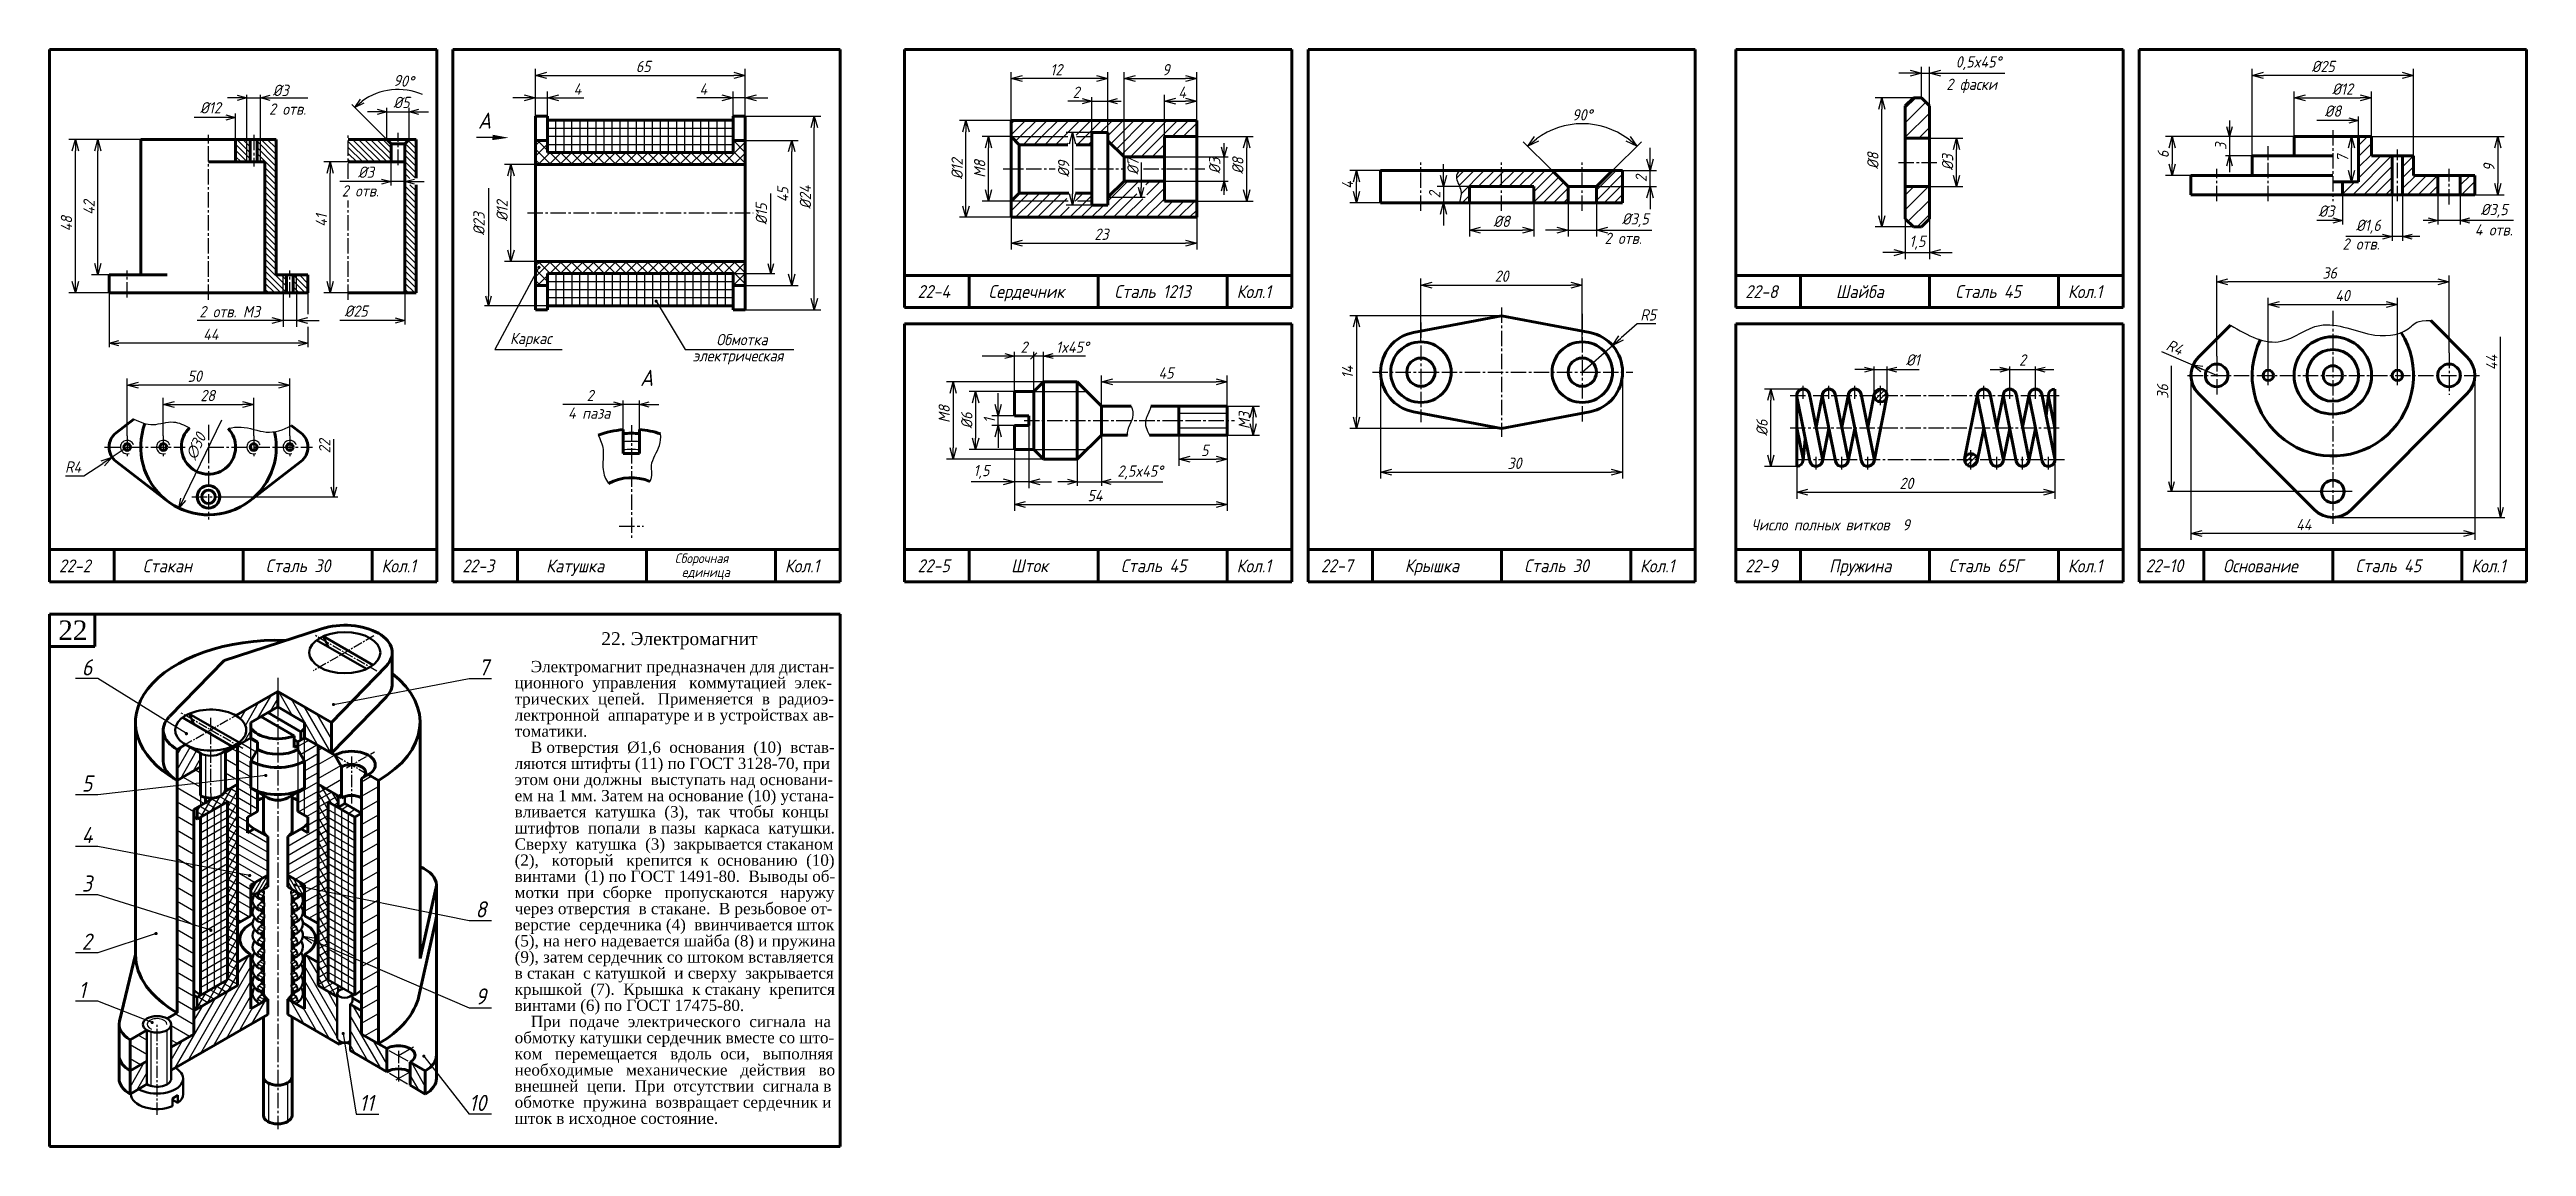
# Model space of a CAD drawing. Header units: millimetres. Extents: x -255 to 513, y 132 to 472.
import ezdxf

# ---------------------------------------------------------------- set-up
doc = ezdxf.new("R2010")
doc.units = ezdxf.units.MM
doc.header["$LTSCALE"] = 0.5
doc.linetypes.add('CENTER2', pattern=[28.575, 19.05, -3.175, 3.175, -3.175])
doc.layers.get('Defpoints').update_dxf_attribs({"color": 5})
doc.styles.get("Standard").update_dxf_attribs({"font": 'isocpeui.ttf', "width": 0.9})
doc.styles.add('стиль1', font='TIMES.TTF')
doc.dimstyles.new('Standart 1', dxfattribs={"dimtxt": 3.5, "dimasz": 3.5, "dimexe": 2, "dimexo": 0, "dimgap": 1, "dimtad": 1, "dimtoh": 1, "dimdec": 0, "dimtxsty": 'Standard', "dimblk": 'OPEN30', "dimcen": 2.5, "dimadec": 0, "dimazin": 0, "dimtfac": 1, "dimtdec": 0, "dimtmove": 0, "dimatfit": 3, "dimldrblk": 'DOTSMALL', "dimfxl": 0, "dimarcsym": 0})

msp = doc.modelspace()

# ---------------------------------------------------------------- texts
at = {"width": 0.9}
for s, height, p in [('2 фаски', 3.5, (332.82, 459.47)), ('2 отв.', 3.5, (-186.98, 451.79)), ('А', 5, (-122.21, 447.47)), ('2 отв.', 3.5, (-164.43, 426.44)), ('2 отв.', 3.5, (226.92, 411.73)), ('4 отв.', 3.5, (496.6, 414.35)), ('2 отв.', 3.5, (455.6, 409.98)), ('2 отв. М3', 3.5, (-208.58, 389)), ('22-4', 4, (14, 395)), ('Сердечник', 4, (36, 395)), ('Сталь 1213', 4, (75, 395)), ('Кол.1', 4, (112.89, 394.95)), ('22-8', 4, (270.5, 394.95)), ('Шайба', 4, (298.6, 394.95)), ('Сталь 45', 4, (335.6, 395)), ('Кол.1', 4, (370.5, 394.95)), ('Каркас', 3.5, (-112.28, 380.7)), ('Обмотка', 3.5, (-48.36, 380.33)), ('электрическая', 3.5, (-55.69, 375.34)), ('А', 5, (-71.98, 367.73)), ('4 паза', 3.5, (-94.32, 357.55)), ('Число полных витков  9', 3.5, (272.42, 322.93)), ('Сборочная', 3, (-61.21, 312.81)), ('22-2', 4, (-252.11, 309.95)), ('Стакан', 4, (-226.11, 309.95)), ('Сталь 30', 4, (-188, 310)), ('Кол.1', 4, (-152.11, 309.95)), ('22-3', 4, (-127.11, 309.95)), ('Катушка', 4, (-101.11, 309.95)), ('единица', 3, (-59.05, 308.52)), ('Кол.1', 4, (-27.11, 309.95)), ('22-5', 4, (14, 310)), ('Шток', 4, (43, 310)), ('Сталь 45', 4, (77, 310)), ('Кол.1', 4, (112.89, 309.95)), ('22-7', 4, (139, 310)), ('Крышка', 4, (165, 310)), ('Сталь 30', 4, (202, 310)), ('Кол.1', 4, (237.89, 309.95)), ('22-9', 4, (270.5, 309.95)), ('Пружина', 4, (296.5, 309.95)), ('Сталь 65Г', 4, (333.6, 310)), ('Кол.1', 4, (370.5, 309.95)), ('22-10', 4, (394.6, 310)), ('Основание', 4, (418.6, 309.95)), ('Сталь 45', 4, (459.6, 310)), ('Кол.1', 4, (495.5, 309.95)), ('6', 5, (-245, 278)), ('7', 5, (-122, 278)), ('5', 5, (-245, 242)), ('4', 5, (-245, 226)), ('3', 5, (-245, 211)), ('8', 5, (-123, 203)), ('2', 5, (-245, 193)), ('1', 5, (-246, 178)), ('9', 5, (-123, 176)), ('11', 5, (-159, 143)), ('10', 5, (-125, 143))]:
    msp.add_text(s, height=height, dxfattribs=at).set_placement(p)
at = {"lineweight": 60, "style": 'стиль1'}
msp.add_text('22', height=6, dxfattribs=at).set_placement((-252.3, 289.03))
at = {"style": 'стиль1'}
for s, height, p in [('22. Электромагнит', 4, (-84.02, 287.39)), ('ционного  управления   коммутацией  элек-', 3.5, (-110.85, 274)), ('Электромагнит предназначен для дистан-', 3.5, (-105.85, 279)), ('трических  цепей.   Применяется  в  радиоэ-', 3.5, (-110.85, 269)), ('лектронной  аппаратуре и в устройствах ав-', 3.5, (-110.85, 264)), ('томатики.', 3.5, (-110.85, 259)), ('В отверстия  %%c1,6  основания  (10)  встав-', 3.5, (-105.85, 254)), ('ляются штифты (11) по ГОСТ 3128-70, при', 3.5, (-110.85, 249)), ('этом они должны  выступать над основани-', 3.5, (-110.85, 244)), ('ем на 1 мм. Затем на основание (10) устана-', 3.5, (-110.85, 239)), ('штифтов  попали  в пазы  каркаса  катушки.', 3.5, (-110.85, 229)), ('вливается  катушка  (3),  так  чтобы  концы', 3.5, (-110.85, 234)), ('Сверху  катушка  (3)  закрывается стаканом', 3.5, (-110.85, 224)), ('(2),   который   крепится  к  основанию  (10)', 3.5, (-110.85, 219)), ('винтами  (1) по ГОСТ 1491-80.  Выводы об-', 3.5, (-110.85, 214)), ('через отверстия  в стакане.  В резьбовое от-', 3.5, (-110.85, 204)), ('мотки  при  сборке   пропускаются   наружу', 3.5, (-110.85, 209)), ('верстие  сердечника (4)  ввинчивается шток', 3.5, (-110.85, 199)), ('(5), на него надевается шайба (8) и пружина', 3.5, (-110.85, 194)), ('(9), затем сердечник со штоком вставляется', 3.5, (-110.85, 189)), ('в стакан  с катушкой  и сверху  закрывается', 3.5, (-110.85, 184)), ('крышкой  (7).  Крышка  к стакану  крепится', 3.5, (-110.85, 179)), ('винтами (6) по ГОСТ 17475-80.', 3.5, (-110.85, 174)), ('При  подаче  электрического  сигнала  на', 3.5, (-105.85, 169)), ('ком   перемещается   вдоль  оси,   выполняя', 3.5, (-110.85, 159)), ('обмотку катушки сердечник вместе со што- ', 3.5, (-110.85, 164)), ('необходимые   механические   действия   во', 3.5, (-110.85, 154)), ('внешней  цепи.  При  отсутствии  сигнала в', 3.5, (-110.85, 149)), ('обмотке  пружина  возвращает сердечник и', 3.5, (-110.85, 144)), ('шток в исходное состояние.', 3.5, (-110.85, 139))]:
    msp.add_text(s, height=height, dxfattribs=at).set_placement(p)
at = {"char_height": 3.5, "attachment_point": 5}
for s, insert in [('%%c3', (-183.36, 459.34)), ('%%c12', (-205.14, 453.95)), ('%%c5', (-145.92, 455.59)), ('2', (63.16, 458.75)), ('%%c8', (452.6, 452.92)), ('%%c3', (-156.93, 433.98)), ('%%c3', (450.6, 421.92)), ('%%c3,5', (502.6, 422)), ('%%c1,6', (463.6, 417.1)), ('%%c25', (-160, 390.92)), ('44', (-205, 383.75)), ('2', (47, 379.75)), ('1x45%%d', (62, 379.75)), ('%%c1', (322.45, 375.78)), ('2', (356.45, 375.78)), ('2', (-87.47, 364.76)), ('2,5x45%%d', (83, 340.93))]:
    msp.add_mtext(s, dxfattribs=dict(at, insert=insert))
for s, insert, rotation in [('90°', (-145.26, 462.27), 355.39102), ('%%c7', (80.77, 435.66), 90), ('%%c3', (106.08, 436), 90), ('3', (417.85, 442), 90), ('%%c15', (-34.4, 421.01), 90), ('%%c23', (-121.92, 418), 90), ('R4', (403.6, 379.7), 337), ('44', (501.85, 375), 90), ('36', (399.85, 366), 90), ('∅30', (-209.6, 349.05), 64.16134), ('22', (-169.75, 349), 90)]:
    msp.add_mtext(s, dxfattribs=dict(at, insert=insert, rotation=rotation))

# ---------------------------------------------------------------- blocks, each defined once
blk = doc.blocks.new('_Open30')
at = {"color": 0, "linetype": 'ByBlock', "lineweight": -2}
for p, q in [((-1, 0.27), (0, 0)), ((0, 0), (-1, -0.27)), ((0, 0), (-1, 0))]:
    blk.add_line(p, q, dxfattribs=at)
blk = doc.blocks.new('*D55')
at = {"color": 0, "lineweight": -2}
for p, q in [((110, 343.75), (110, 329)), ((44, 336.75), (44, 329)), ((47.5, 331), (106.5, 331))]:
    blk.add_line(p, q, dxfattribs=at)
at = {"layer": 'Defpoints', "color": 0}
for p in [(110, 343.75), (44, 336.75), (110, 331)]:
    blk.add_point(p, dxfattribs=at)
at = {"color": 0, "lineweight": -2, "xscale": 3.5, "yscale": 3.5, "zscale": 3.5, "rotation": 180}
blk.add_blockref('_Open30', (44, 331), dxfattribs=at)
at = {"color": 0, "lineweight": -2, "xscale": 3.5, "yscale": 3.5, "zscale": 3.5}
blk.add_blockref('_Open30', (110, 331), dxfattribs=at)
at = {"color": 0, "insert": (69, 333.75), "char_height": 3.5, "attachment_point": 5}
blk.add_mtext('54', dxfattribs=at)
blk = doc.blocks.new('_DotSmall')
at = {"color": 0, "linetype": 'ByBlock', "const_width": 0.5}
blk.add_lwpolyline([(-0.0625, 0, 1), (0.0625, 0, 1)], format="xyb", close=True, dxfattribs=at)
blk = doc.blocks.new('*D56')
at = {"color": 0, "lineweight": -2}
for p, q in [((39, 362), (39, 365.5)), ((44, 358.5), (37, 358.5)), ((44, 355.5), (37, 355.5)), ((39, 355.5), (39, 358.5)), ((39, 352), (39, 348.5))]:
    blk.add_line(p, q, dxfattribs=at)
at = {"layer": 'Defpoints', "color": 0}
for p in [(39, 358.5), (44, 358.5), (44, 355.5)]:
    blk.add_point(p, dxfattribs=at)
at = {"color": 0, "lineweight": -2, "xscale": 3.5, "yscale": 3.5, "zscale": 3.5}
for p, rotation in [((39, 358.5), 270), ((39, 355.5), 90)]:
    blk.add_blockref('_Open30', p, dxfattribs=dict(at, rotation=rotation))
at = {"color": 0, "insert": (36.25, 357), "char_height": 3.5, "attachment_point": 5, "rotation": 90}
blk.add_mtext('1', dxfattribs=at)
blk = doc.blocks.new('*D57')
at = {"color": 0, "lineweight": -2}
for p, q in [((48.5, 355.5), (48.5, 336)), ((44, 348), (44, 336)), ((40.5, 338), (30.6, 338)), ((48.5, 338), (44, 338)), ((52, 338), (55.5, 338))]:
    blk.add_line(p, q, dxfattribs=at)
at = {"layer": 'Defpoints', "color": 0}
for p in [(48.5, 355.5), (44, 348), (44, 338)]:
    blk.add_point(p, dxfattribs=at)
at = {"color": 0, "lineweight": -2, "xscale": 3.5, "yscale": 3.5, "zscale": 3.5}
blk.add_blockref('_Open30', (44, 338), dxfattribs=at)
at = {"color": 0, "lineweight": -2, "xscale": 3.5, "yscale": 3.5, "zscale": 3.5, "rotation": 180}
blk.add_blockref('_Open30', (48.5, 338), dxfattribs=at)
at = {"color": 0, "insert": (33.8, 341.1), "char_height": 3.5, "attachment_point": 5}
blk.add_mtext('1,5', dxfattribs=at)
blk = doc.blocks.new('*D58')
at = {"color": 0, "lineweight": -2}
for p, q in [((44, 366), (30, 366)), ((32, 362.5), (32, 351.5)), ((44, 348), (30, 348))]:
    blk.add_line(p, q, dxfattribs=at)
at = {"layer": 'Defpoints', "color": 0}
for p in [(44, 366), (32, 348), (44, 348)]:
    blk.add_point(p, dxfattribs=at)
at = {"color": 0, "lineweight": -2, "xscale": 3.5, "yscale": 3.5, "zscale": 3.5}
for p, rotation in [((32, 366), 90), ((32, 348), 270)]:
    blk.add_blockref('_Open30', p, dxfattribs=dict(at, rotation=rotation))
at = {"color": 0, "insert": (29.25, 357), "char_height": 3.5, "attachment_point": 5, "rotation": 90}
blk.add_mtext('%%c6', dxfattribs=at)
blk = doc.blocks.new('*D59')
at = {"color": 0, "lineweight": -2}
for p, q in [((53, 369), (23, 369)), ((25, 365.5), (25, 348.5)), ((53, 345), (23, 345))]:
    blk.add_line(p, q, dxfattribs=at)
at = {"layer": 'Defpoints', "color": 0}
for p in [(53, 369), (25, 345), (53, 345)]:
    blk.add_point(p, dxfattribs=at)
at = {"color": 0, "lineweight": -2, "xscale": 3.5, "yscale": 3.5, "zscale": 3.5}
for p, rotation in [((25, 369), 90), ((25, 345), 270)]:
    blk.add_blockref('_Open30', p, dxfattribs=dict(at, rotation=rotation))
at = {"color": 0, "insert": (22.25, 359), "char_height": 3.5, "attachment_point": 5, "rotation": 90}
blk.add_mtext('M8', dxfattribs=at)
blk = doc.blocks.new('*D60')
at = {"color": 0, "lineweight": -2}
for p, q in [((71, 361.5), (71, 371)), ((74.5, 369), (106.5, 369)), ((110, 361.5), (110, 371))]:
    blk.add_line(p, q, dxfattribs=at)
at = {"layer": 'Defpoints', "color": 0}
for p in [(110, 369), (71, 361.5), (110, 361.5)]:
    blk.add_point(p, dxfattribs=at)
at = {"color": 0, "lineweight": -2, "xscale": 3.5, "yscale": 3.5, "zscale": 3.5, "rotation": 180}
blk.add_blockref('_Open30', (71, 369), dxfattribs=at)
at = {"color": 0, "lineweight": -2, "xscale": 3.5, "yscale": 3.5, "zscale": 3.5}
blk.add_blockref('_Open30', (110, 369), dxfattribs=at)
at = {"color": 0, "insert": (91, 371.75), "char_height": 3.5, "attachment_point": 5}
blk.add_mtext('45', dxfattribs=at)
blk = doc.blocks.new('*D61')
at = {"color": 0, "lineweight": -2}
for p, q in [((95, 352.5), (95, 343)), ((110, 352.5), (110, 343)), ((98.5, 345), (106.5, 345))]:
    blk.add_line(p, q, dxfattribs=at)
at = {"layer": 'Defpoints', "color": 0}
for p in [(95, 352.5), (110, 352.5), (110, 345)]:
    blk.add_point(p, dxfattribs=at)
at = {"color": 0, "lineweight": -2, "xscale": 3.5, "yscale": 3.5, "zscale": 3.5, "rotation": 180}
blk.add_blockref('_Open30', (95, 345), dxfattribs=at)
at = {"color": 0, "lineweight": -2, "xscale": 3.5, "yscale": 3.5, "zscale": 3.5}
blk.add_blockref('_Open30', (110, 345), dxfattribs=at)
at = {"color": 0, "insert": (103, 347.75), "char_height": 3.5, "attachment_point": 5}
blk.add_mtext('5', dxfattribs=at)
blk = doc.blocks.new('*D62')
at = {"color": 0, "lineweight": -2}
for p, q in [((110, 361.5), (120, 361.5)), ((118, 356), (118, 358)), ((110, 352.5), (120, 352.5))]:
    blk.add_line(p, q, dxfattribs=at)
at = {"layer": 'Defpoints', "color": 0}
for p in [(110, 361.5), (118, 361.5), (110, 352.5)]:
    blk.add_point(p, dxfattribs=at)
at = {"color": 0, "lineweight": -2, "xscale": 3.5, "yscale": 3.5, "zscale": 3.5}
for p, rotation in [((118, 361.5), 90), ((118, 352.5), 270)]:
    blk.add_blockref('_Open30', p, dxfattribs=dict(at, rotation=rotation))
at = {"color": 0, "insert": (115.25, 357), "char_height": 3.5, "attachment_point": 5, "rotation": 90}
blk.add_mtext('M3', dxfattribs=at)
blk = doc.blocks.new('*D63')
at = {"color": 0, "lineweight": -2}
for p, q in [((43, 420), (43, 410)), ((100.5, 420), (100.5, 410)), ((46.5, 412), (97, 412))]:
    blk.add_line(p, q, dxfattribs=at)
at = {"layer": 'Defpoints', "color": 0}
for p in [(43, 420), (100.5, 420), (100.5, 412)]:
    blk.add_point(p, dxfattribs=at)
at = {"color": 0, "lineweight": -2, "xscale": 3.5, "yscale": 3.5, "zscale": 3.5, "rotation": 180}
blk.add_blockref('_Open30', (43, 412), dxfattribs=at)
at = {"color": 0, "lineweight": -2, "xscale": 3.5, "yscale": 3.5, "zscale": 3.5}
blk.add_blockref('_Open30', (100.5, 412), dxfattribs=at)
at = {"color": 0, "insert": (71, 414.75), "char_height": 3.5, "attachment_point": 5}
blk.add_mtext('23', dxfattribs=at)
blk = doc.blocks.new('*D64')
at = {"color": 0, "lineweight": -2}
for p, q in [((78, 438.75), (78, 465)), ((81.5, 463), (97, 463)), ((100.5, 457.25), (100.5, 465))]:
    blk.add_line(p, q, dxfattribs=at)
at = {"layer": 'Defpoints', "color": 0}
for p in [(100.5, 463), (100.5, 457.25), (78, 438.75)]:
    blk.add_point(p, dxfattribs=at)
at = {"color": 0, "lineweight": -2, "xscale": 3.5, "yscale": 3.5, "zscale": 3.5, "rotation": 180}
blk.add_blockref('_Open30', (78, 463), dxfattribs=at)
at = {"color": 0, "lineweight": -2, "xscale": 3.5, "yscale": 3.5, "zscale": 3.5}
blk.add_blockref('_Open30', (100.5, 463), dxfattribs=at)
at = {"color": 0, "insert": (91, 465.75), "char_height": 3.5, "attachment_point": 5}
blk.add_mtext('9', dxfattribs=at)
blk = doc.blocks.new('*D65')
at = {"color": 0, "lineweight": -2}
for p, q in [((90.5, 445), (90.5, 458)), ((94, 456), (97, 456)), ((100.5, 450), (100.5, 458))]:
    blk.add_line(p, q, dxfattribs=at)
at = {"layer": 'Defpoints', "color": 0}
for p in [(100.5, 456), (100.5, 450), (90.5, 445)]:
    blk.add_point(p, dxfattribs=at)
at = {"color": 0, "lineweight": -2, "xscale": 3.5, "yscale": 3.5, "zscale": 3.5, "rotation": 180}
blk.add_blockref('_Open30', (90.5, 456), dxfattribs=at)
at = {"color": 0, "lineweight": -2, "xscale": 3.5, "yscale": 3.5, "zscale": 3.5}
blk.add_blockref('_Open30', (100.5, 456), dxfattribs=at)
at = {"color": 0, "insert": (96, 458.75), "char_height": 3.5, "attachment_point": 5}
blk.add_mtext('4', dxfattribs=at)
blk = doc.blocks.new('*D66')
at = {"color": 0, "lineweight": -2}
for p, q in [((68, 446.25), (60.03, 446.25)), ((62.03, 442.75), (62.03, 427.25)), ((68, 423.75), (60.03, 423.75))]:
    blk.add_line(p, q, dxfattribs=at)
at = {"layer": 'Defpoints', "color": 0}
for p in [(68, 446.25), (62.03, 423.75), (68, 423.75)]:
    blk.add_point(p, dxfattribs=at)
at = {"color": 0, "lineweight": -2, "xscale": 3.5, "yscale": 3.5, "zscale": 3.5}
for p, rotation in [((62.03, 446.25), 90), ((62.03, 423.75), 270)]:
    blk.add_blockref('_Open30', p, dxfattribs=dict(at, rotation=rotation))
at = {"color": 0, "insert": (59.28, 435), "char_height": 3.5, "attachment_point": 5, "rotation": 90}
blk.add_mtext('%%c9', dxfattribs=at)
blk = doc.blocks.new('*D67')
at = {"color": 0, "lineweight": -2}
for p, q in [((43, 450), (43, 465)), ((69.5, 463), (46.5, 463)), ((73, 457.25), (73, 465))]:
    blk.add_line(p, q, dxfattribs=at)
at = {"layer": 'Defpoints', "color": 0}
for p in [(43, 463), (73, 457.25), (43, 450)]:
    blk.add_point(p, dxfattribs=at)
at = {"color": 0, "lineweight": -2, "xscale": 3.5, "yscale": 3.5, "zscale": 3.5, "rotation": 180}
blk.add_blockref('_Open30', (43, 463), dxfattribs=at)
at = {"color": 0, "lineweight": -2, "xscale": 3.5, "yscale": 3.5, "zscale": 3.5}
blk.add_blockref('_Open30', (73, 463), dxfattribs=at)
at = {"color": 0, "insert": (57, 465.75), "char_height": 3.5, "attachment_point": 5}
blk.add_mtext('12', dxfattribs=at)
blk = doc.blocks.new('*D68')
at = {"color": 0, "lineweight": -2}
for p, q in [((43, 450), (27, 450)), ((29, 423.5), (29, 446.5)), ((43, 420), (27, 420))]:
    blk.add_line(p, q, dxfattribs=at)
at = {"layer": 'Defpoints', "color": 0}
for p in [(29, 450), (43, 450), (43, 420)]:
    blk.add_point(p, dxfattribs=at)
at = {"color": 0, "lineweight": -2, "xscale": 3.5, "yscale": 3.5, "zscale": 3.5}
for p, rotation in [((29, 450), 90), ((29, 420), 270)]:
    blk.add_blockref('_Open30', p, dxfattribs=dict(at, rotation=rotation))
at = {"color": 0, "insert": (26.25, 435), "char_height": 3.5, "attachment_point": 5, "rotation": 90}
blk.add_mtext('%%c12', dxfattribs=at)
blk = doc.blocks.new('*D69')
at = {"color": 0, "lineweight": -2}
for p, q in [((100.5, 445), (118, 445)), ((116, 428.5), (116, 441.5)), ((100.5, 425), (118, 425))]:
    blk.add_line(p, q, dxfattribs=at)
at = {"layer": 'Defpoints', "color": 0}
for p in [(100.5, 445), (116, 445), (100.5, 425)]:
    blk.add_point(p, dxfattribs=at)
at = {"color": 0, "lineweight": -2, "xscale": 3.5, "yscale": 3.5, "zscale": 3.5}
for p, rotation in [((116, 445), 90), ((116, 425), 270)]:
    blk.add_blockref('_Open30', p, dxfattribs=dict(at, rotation=rotation))
at = {"color": 0, "insert": (113.25, 436), "char_height": 3.5, "attachment_point": 5, "rotation": 90}
blk.add_mtext('%%c8', dxfattribs=at)
blk = doc.blocks.new('*D70')
at = {"color": 0, "lineweight": -2}
for p, q in [((43, 445), (34, 445)), ((36, 428.5), (36, 441.5)), ((43, 425), (34, 425))]:
    blk.add_line(p, q, dxfattribs=at)
at = {"layer": 'Defpoints', "color": 0}
for p in [(36, 445), (43, 445), (43, 425)]:
    blk.add_point(p, dxfattribs=at)
at = {"color": 0, "lineweight": -2, "xscale": 3.5, "yscale": 3.5, "zscale": 3.5}
for p, rotation in [((36, 445), 90), ((36, 425), 270)]:
    blk.add_blockref('_Open30', p, dxfattribs=dict(at, rotation=rotation))
at = {"color": 0, "insert": (33.25, 435), "char_height": 3.5, "attachment_point": 5, "rotation": 90}
blk.add_mtext('M8', dxfattribs=at)
blk = doc.blocks.new('*D71')
at = {"color": 0, "lineweight": -2}
for p, q in [((210.62, 434.5), (201.7, 443.42)), ((229.37, 434.5), (238.3, 443.42))]:
    blk.add_line(p, q, dxfattribs=at)
blk.add_arc((220, 425.12), 23.88, 53.40692, 126.59308, dxfattribs=at)
at = {"layer": 'Defpoints', "color": 0}
for p in [(226.18, 448.19), (210.62, 434.5), (229.37, 434.5), (215.62, 429.5), (224.37, 429.5)]:
    blk.add_point(p, dxfattribs=at)
at = {"color": 0, "lineweight": -2, "xscale": 3.5, "yscale": 3.5, "zscale": 3.5}
for p, rotation in [((203.12, 442.01), 220.7965396491163), ((236.88, 442.01), 319.2034603508836)]:
    blk.add_blockref('_Open30', p, dxfattribs=dict(at, rotation=rotation))
at = {"color": 0, "insert": (220, 451.75), "char_height": 3.5, "attachment_point": 5}
blk.add_mtext('90°', dxfattribs=at)
blk = doc.blocks.new('*D72')
at = {"color": 0, "lineweight": -2}
for p, q in [((215.62, 424.5), (215.62, 414)), ((224.37, 424.5), (224.37, 414)), ((212.12, 416), (208.62, 416)), ((215.62, 416), (224.37, 416)), ((227.87, 416), (241.53, 416))]:
    blk.add_line(p, q, dxfattribs=at)
at = {"layer": 'Defpoints', "color": 0}
for p in [(215.62, 424.5), (224.37, 424.5), (224.37, 416)]:
    blk.add_point(p, dxfattribs=at)
at = {"color": 0, "lineweight": -2, "xscale": 3.5, "yscale": 3.5, "zscale": 3.5}
blk.add_blockref('_Open30', (215.62, 416), dxfattribs=at)
at = {"color": 0, "lineweight": -2, "xscale": 3.5, "yscale": 3.5, "zscale": 3.5, "rotation": 180}
blk.add_blockref('_Open30', (224.37, 416), dxfattribs=at)
at = {"color": 0, "insert": (236.45, 419.1), "char_height": 3.5, "attachment_point": 5}
blk.add_mtext('%%c3,5', dxfattribs=at)
blk = doc.blocks.new('*D73')
at = {"color": 0, "lineweight": -2}
for p, q in [((157.5, 372), (157.5, 339)), ((232.5, 372), (232.5, 339)), ((161, 341), (229, 341))]:
    blk.add_line(p, q, dxfattribs=at)
at = {"layer": 'Defpoints', "color": 0}
for p in [(157.5, 372), (232.5, 372), (232.5, 341)]:
    blk.add_point(p, dxfattribs=at)
at = {"color": 0, "lineweight": -2, "xscale": 3.5, "yscale": 3.5, "zscale": 3.5, "rotation": 180}
blk.add_blockref('_Open30', (157.5, 341), dxfattribs=at)
at = {"color": 0, "lineweight": -2, "xscale": 3.5, "yscale": 3.5, "zscale": 3.5}
blk.add_blockref('_Open30', (232.5, 341), dxfattribs=at)
at = {"color": 0, "insert": (199, 343.75), "char_height": 3.5, "attachment_point": 5}
blk.add_mtext('30', dxfattribs=at)
blk = doc.blocks.new('*D74')
at = {"color": 0, "lineweight": -2}
for p, q in [((237, 387), (232, 382.59)), ((242.84, 387), (237, 387)), ((220, 372), (229.37, 380.27))]:
    blk.add_line(p, q, dxfattribs=at)
at = {"layer": 'Defpoints', "color": 0}
for p in [(229.37, 380.27), (220, 372)]:
    blk.add_point(p, dxfattribs=at)
at = {"color": 0, "lineweight": -2, "xscale": 3.5, "yscale": 3.5, "zscale": 3.5, "rotation": 221.4236658828374}
blk.add_blockref('_Open30', (229.37, 380.27), dxfattribs=at)
at = {"color": 0, "insert": (240.43, 389.75), "char_height": 3.5, "attachment_point": 5}
blk.add_mtext('R5', dxfattribs=at)
blk = doc.blocks.new('*D75')
at = {"color": 0, "lineweight": -2}
for p, q in [((241, 438), (241, 441.5)), ((232.5, 434.5), (243, 434.5)), ((241, 429.5), (241, 434.5)), ((224.37, 429.5), (243, 429.5)), ((241, 426), (241, 422.5))]:
    blk.add_line(p, q, dxfattribs=at)
at = {"layer": 'Defpoints', "color": 0}
for p in [(232.5, 434.5), (241, 434.5), (224.37, 429.5)]:
    blk.add_point(p, dxfattribs=at)
at = {"color": 0, "lineweight": -2, "xscale": 3.5, "yscale": 3.5, "zscale": 3.5}
for p, rotation in [((241, 434.5), 270), ((241, 429.5), 90)]:
    blk.add_blockref('_Open30', p, dxfattribs=dict(at, rotation=rotation))
at = {"color": 0, "insert": (238.25, 432), "char_height": 3.5, "attachment_point": 5, "rotation": 90}
blk.add_mtext('2', dxfattribs=at)
blk = doc.blocks.new('*D76')
at = {"color": 0, "lineweight": -2}
for p, q in [((195, 389.5), (148, 389.5)), ((150, 386), (150, 358)), ((195, 354.5), (148, 354.5))]:
    blk.add_line(p, q, dxfattribs=at)
at = {"layer": 'Defpoints', "color": 0}
for p in [(195, 389.5), (150, 354.5), (195, 354.5)]:
    blk.add_point(p, dxfattribs=at)
at = {"color": 0, "lineweight": -2, "xscale": 3.5, "yscale": 3.5, "zscale": 3.5}
for p, rotation in [((150, 389.5), 90), ((150, 354.5), 270)]:
    blk.add_blockref('_Open30', p, dxfattribs=dict(at, rotation=rotation))
at = {"color": 0, "insert": (147.25, 372), "char_height": 3.5, "attachment_point": 5, "rotation": 90}
blk.add_mtext('14', dxfattribs=at)
blk = doc.blocks.new('*D77')
at = {"color": 0, "lineweight": -2}
for p, q in [((170, 381.37), (170, 401)), ((220, 381.37), (220, 401)), ((173.5, 399), (216.5, 399))]:
    blk.add_line(p, q, dxfattribs=at)
at = {"layer": 'Defpoints', "color": 0}
for p in [(220, 399), (170, 381.37), (220, 381.37)]:
    blk.add_point(p, dxfattribs=at)
at = {"color": 0, "lineweight": -2, "xscale": 3.5, "yscale": 3.5, "zscale": 3.5, "rotation": 180}
blk.add_blockref('_Open30', (170, 399), dxfattribs=at)
at = {"color": 0, "lineweight": -2, "xscale": 3.5, "yscale": 3.5, "zscale": 3.5}
blk.add_blockref('_Open30', (220, 399), dxfattribs=at)
at = {"color": 0, "insert": (195, 401.75), "char_height": 3.5, "attachment_point": 5}
blk.add_mtext('20', dxfattribs=at)
blk = doc.blocks.new('*D78')
at = {"color": 0, "lineweight": -2}
for p, q in [((157.5, 434.5), (148, 434.5)), ((150, 428), (150, 431)), ((157.5, 424.5), (148, 424.5))]:
    blk.add_line(p, q, dxfattribs=at)
at = {"layer": 'Defpoints', "color": 0}
for p in [(150, 434.5), (157.5, 434.5), (157.5, 424.5)]:
    blk.add_point(p, dxfattribs=at)
at = {"color": 0, "lineweight": -2, "xscale": 3.5, "yscale": 3.5, "zscale": 3.5}
for p, rotation in [((150, 434.5), 90), ((150, 424.5), 270)]:
    blk.add_blockref('_Open30', p, dxfattribs=dict(at, rotation=rotation))
at = {"color": 0, "insert": (147.25, 430), "char_height": 3.5, "attachment_point": 5, "rotation": 90}
blk.add_mtext('4', dxfattribs=at)
blk = doc.blocks.new('*D79')
at = {"color": 0, "lineweight": -2}
for p, q in [((177, 433), (177, 436.5)), ((185, 429.5), (175, 429.5)), ((181.83, 424.5), (175, 424.5)), ((177, 429.5), (177, 424.5)), ((177, 421), (177, 417.5))]:
    blk.add_line(p, q, dxfattribs=at)
at = {"layer": 'Defpoints', "color": 0}
for p in [(177, 424.5), (181.83, 424.5), (185, 429.5)]:
    blk.add_point(p, dxfattribs=at)
at = {"color": 0, "lineweight": -2, "xscale": 3.5, "yscale": 3.5, "zscale": 3.5}
for p, rotation in [((177, 429.5), 270), ((177, 424.5), 90)]:
    blk.add_blockref('_Open30', p, dxfattribs=dict(at, rotation=rotation))
at = {"color": 0, "insert": (174.25, 427), "char_height": 3.5, "attachment_point": 5, "rotation": 90}
blk.add_mtext('2', dxfattribs=at)
blk = doc.blocks.new('*D80')
at = {"color": 0, "lineweight": -2}
for p, q in [((185, 424.5), (185, 414)), ((205, 424.5), (205, 414)), ((188.5, 416), (201.5, 416))]:
    blk.add_line(p, q, dxfattribs=at)
at = {"layer": 'Defpoints', "color": 0}
for p in [(185, 424.5), (205, 424.5), (205, 416)]:
    blk.add_point(p, dxfattribs=at)
at = {"color": 0, "lineweight": -2, "xscale": 3.5, "yscale": 3.5, "zscale": 3.5, "rotation": 180}
blk.add_blockref('_Open30', (185, 416), dxfattribs=at)
at = {"color": 0, "lineweight": -2, "xscale": 3.5, "yscale": 3.5, "zscale": 3.5}
blk.add_blockref('_Open30', (205, 416), dxfattribs=at)
at = {"color": 0, "insert": (195, 418.75), "char_height": 3.5, "attachment_point": 5}
blk.add_mtext('%%c8', dxfattribs=at)
blk = doc.blocks.new('*D81')
at = {"color": 0, "lineweight": -2}
for p, q in [((321.6, 464.66), (318.1, 464.66)), ((325.1, 457), (325.1, 466.66)), ((325.1, 464.66), (327.6, 464.66)), ((327.6, 454.5), (327.6, 466.66)), ((331.1, 464.66), (351, 464.66))]:
    blk.add_line(p, q, dxfattribs=at)
at = {"layer": 'Defpoints', "color": 0}
for p in [(327.6, 464.66), (325.1, 457), (327.6, 454.5)]:
    blk.add_point(p, dxfattribs=at)
at = {"color": 0, "lineweight": -2, "xscale": 3.5, "yscale": 3.5, "zscale": 3.5}
blk.add_blockref('_Open30', (325.1, 464.66), dxfattribs=at)
at = {"color": 0, "lineweight": -2, "xscale": 3.5, "yscale": 3.5, "zscale": 3.5, "rotation": 180}
blk.add_blockref('_Open30', (327.6, 464.66), dxfattribs=at)
at = {"color": 0, "insert": (342.8, 467.76), "char_height": 3.5, "attachment_point": 5}
blk.add_mtext('0,5x45%%d', dxfattribs=at)
blk = doc.blocks.new('*D82')
at = {"color": 0, "lineweight": -2}
for p, q in [((320.1, 419.5), (320.1, 407.05)), ((327.6, 419.5), (327.6, 407.05)), ((316.6, 409.05), (313.1, 409.05)), ((320.1, 409.05), (327.6, 409.05)), ((331.1, 409.05), (334.6, 409.05))]:
    blk.add_line(p, q, dxfattribs=at)
at = {"layer": 'Defpoints', "color": 0}
for p in [(320.1, 419.5), (327.6, 419.5), (327.6, 409.05)]:
    blk.add_point(p, dxfattribs=at)
at = {"color": 0, "lineweight": -2, "xscale": 3.5, "yscale": 3.5, "zscale": 3.5}
blk.add_blockref('_Open30', (320.1, 409.05), dxfattribs=at)
at = {"color": 0, "lineweight": -2, "xscale": 3.5, "yscale": 3.5, "zscale": 3.5, "rotation": 180}
blk.add_blockref('_Open30', (327.6, 409.05), dxfattribs=at)
at = {"color": 0, "insert": (323.85, 412.15), "char_height": 3.5, "attachment_point": 5}
blk.add_mtext('1,5', dxfattribs=at)
blk = doc.blocks.new('*D83')
at = {"color": 0, "lineweight": -2}
for p, q in [((327.6, 444.5), (337.96, 444.5)), ((335.96, 433), (335.96, 441)), ((327.6, 429.5), (337.96, 429.5))]:
    blk.add_line(p, q, dxfattribs=at)
at = {"layer": 'Defpoints', "color": 0}
for p in [(327.6, 444.5), (335.96, 444.5), (327.6, 429.5)]:
    blk.add_point(p, dxfattribs=at)
at = {"color": 0, "lineweight": -2, "xscale": 3.5, "yscale": 3.5, "zscale": 3.5}
for p, rotation in [((335.96, 444.5), 90), ((335.96, 429.5), 270)]:
    blk.add_blockref('_Open30', p, dxfattribs=dict(at, rotation=rotation))
at = {"color": 0, "insert": (333.21, 437.04), "char_height": 3.5, "attachment_point": 5, "rotation": 90}
blk.add_mtext('%%c3', dxfattribs=at)
blk = doc.blocks.new('*D84')
at = {"color": 0, "lineweight": -2}
for p, q in [((322.6, 457), (310.81, 457)), ((312.81, 420.5), (312.81, 453.5)), ((322.6, 417), (310.81, 417))]:
    blk.add_line(p, q, dxfattribs=at)
at = {"layer": 'Defpoints', "color": 0}
for p in [(312.81, 457), (322.6, 457), (322.6, 417)]:
    blk.add_point(p, dxfattribs=at)
at = {"color": 0, "lineweight": -2, "xscale": 3.5, "yscale": 3.5, "zscale": 3.5}
for p, rotation in [((312.81, 457), 90), ((312.81, 417), 270)]:
    blk.add_blockref('_Open30', p, dxfattribs=dict(at, rotation=rotation))
at = {"color": 0, "insert": (310.06, 437.52), "char_height": 3.5, "attachment_point": 5, "rotation": 90}
blk.add_mtext('%%c8', dxfattribs=at)
blk = doc.blocks.new('*D85')
at = {"color": 0, "lineweight": -2}
for p, q in [((286.45, 344.78), (286.45, 332.78)), ((366.45, 344.78), (366.45, 332.78)), ((289.95, 334.78), (362.95, 334.78))]:
    blk.add_line(p, q, dxfattribs=at)
at = {"layer": 'Defpoints', "color": 0}
for p in [(286.45, 344.78), (366.45, 344.78), (366.45, 334.78)]:
    blk.add_point(p, dxfattribs=at)
at = {"color": 0, "lineweight": -2, "xscale": 3.5, "yscale": 3.5, "zscale": 3.5, "rotation": 180}
blk.add_blockref('_Open30', (286.45, 334.78), dxfattribs=at)
at = {"color": 0, "lineweight": -2, "xscale": 3.5, "yscale": 3.5, "zscale": 3.5}
blk.add_blockref('_Open30', (366.45, 334.78), dxfattribs=at)
at = {"color": 0, "insert": (320.45, 337.53), "char_height": 3.5, "attachment_point": 5}
blk.add_mtext('20', dxfattribs=at)
blk = doc.blocks.new('*D86')
at = {"color": 0, "lineweight": -2}
for p, q in [((288.45, 366.78), (276.45, 366.78)), ((278.45, 346.28), (278.45, 363.28)), ((286.45, 342.78), (276.45, 342.78))]:
    blk.add_line(p, q, dxfattribs=at)
at = {"layer": 'Defpoints', "color": 0}
for p in [(278.45, 366.78), (288.45, 366.78), (286.45, 342.78)]:
    blk.add_point(p, dxfattribs=at)
at = {"color": 0, "lineweight": -2, "xscale": 3.5, "yscale": 3.5, "zscale": 3.5}
for p, rotation in [((278.45, 366.78), 90), ((278.45, 342.78), 270)]:
    blk.add_blockref('_Open30', p, dxfattribs=dict(at, rotation=rotation))
at = {"color": 0, "insert": (275.7, 354.78), "char_height": 3.5, "attachment_point": 5, "rotation": 90}
blk.add_mtext('%%c6', dxfattribs=at)
blk = doc.blocks.new('*D87')
at = {"color": 0, "lineweight": -2}
for p, q in [((432.6, 374), (432.6, 395)), ((436.1, 393), (469.1, 393)), ((472.6, 374), (472.6, 395))]:
    blk.add_line(p, q, dxfattribs=at)
at = {"layer": 'Defpoints', "color": 0}
for p in [(472.6, 393), (432.6, 374), (472.6, 374)]:
    blk.add_point(p, dxfattribs=at)
at = {"color": 0, "lineweight": -2, "xscale": 3.5, "yscale": 3.5, "zscale": 3.5, "rotation": 180}
blk.add_blockref('_Open30', (432.6, 393), dxfattribs=at)
at = {"color": 0, "lineweight": -2, "xscale": 3.5, "yscale": 3.5, "zscale": 3.5}
blk.add_blockref('_Open30', (472.6, 393), dxfattribs=at)
at = {"color": 0, "insert": (455.6, 395.75), "char_height": 3.5, "attachment_point": 5}
blk.add_mtext('40', dxfattribs=at)
blk = doc.blocks.new('*D88')
at = {"color": 0, "lineweight": -2}
for p, q in [((420.06, 445), (400.79, 445)), ((402.79, 441.5), (402.79, 436.5)), ((408.6, 433), (400.79, 433))]:
    blk.add_line(p, q, dxfattribs=at)
at = {"layer": 'Defpoints', "color": 0}
for p in [(420.06, 445), (402.79, 433), (408.6, 433)]:
    blk.add_point(p, dxfattribs=at)
at = {"color": 0, "lineweight": -2, "xscale": 3.5, "yscale": 3.5, "zscale": 3.5}
for p, rotation in [((402.79, 445), 90), ((402.79, 433), 270)]:
    blk.add_blockref('_Open30', p, dxfattribs=dict(at, rotation=rotation))
at = {"color": 0, "insert": (400.04, 439.48), "char_height": 3.5, "attachment_point": 5, "rotation": 90}
blk.add_mtext('6', dxfattribs=at)
blk = doc.blocks.new('*D89')
at = {"color": 0, "lineweight": -2}
for p, q in [((460.6, 445), (456.41, 445)), ((458.41, 434.5), (458.41, 441.5)), ((459.46, 431), (456.41, 431))]:
    blk.add_line(p, q, dxfattribs=at)
at = {"layer": 'Defpoints', "color": 0}
for p in [(458.41, 445), (460.6, 445), (459.46, 431)]:
    blk.add_point(p, dxfattribs=at)
at = {"color": 0, "lineweight": -2, "xscale": 3.5, "yscale": 3.5, "zscale": 3.5}
for p, rotation in [((458.41, 445), 90), ((458.41, 431), 270)]:
    blk.add_blockref('_Open30', p, dxfattribs=dict(at, rotation=rotation))
at = {"color": 0, "insert": (455.64, 438.26), "char_height": 3.5, "attachment_point": 5, "rotation": 90}
blk.add_mtext('7', dxfattribs=at)
blk = doc.blocks.new('*D90')
at = {"color": 0, "lineweight": -2}
for p, q in [((464.6, 445), (505.74, 445)), ((503.74, 441.5), (503.74, 430.5)), ((496.6, 427), (505.74, 427))]:
    blk.add_line(p, q, dxfattribs=at)
at = {"layer": 'Defpoints', "color": 0}
for p in [(464.6, 445), (496.6, 427), (503.74, 427)]:
    blk.add_point(p, dxfattribs=at)
at = {"color": 0, "lineweight": -2, "xscale": 3.5, "yscale": 3.5, "zscale": 3.5}
for p, rotation in [((503.74, 445), 90), ((503.74, 427), 270)]:
    blk.add_blockref('_Open30', p, dxfattribs=dict(at, rotation=rotation))
at = {"color": 0, "insert": (500.99, 435.44), "char_height": 3.5, "attachment_point": 5, "rotation": 90}
blk.add_mtext('9', dxfattribs=at)
blk = doc.blocks.new('*D91')
at = {"color": 0, "lineweight": -2}
for p, q in [((408.6, 371), (408.6, 320)), ((496.6, 371), (496.6, 320)), ((493.1, 322), (412.1, 322))]:
    blk.add_line(p, q, dxfattribs=at)
at = {"layer": 'Defpoints', "color": 0}
for p in [(408.6, 371), (496.6, 371), (408.6, 322)]:
    blk.add_point(p, dxfattribs=at)
at = {"color": 0, "lineweight": -2, "xscale": 3.5, "yscale": 3.5, "zscale": 3.5, "rotation": 180}
blk.add_blockref('_Open30', (408.6, 322), dxfattribs=at)
at = {"color": 0, "lineweight": -2, "xscale": 3.5, "yscale": 3.5, "zscale": 3.5}
blk.add_blockref('_Open30', (496.6, 322), dxfattribs=at)
at = {"color": 0, "insert": (443.6, 324.75), "char_height": 3.5, "attachment_point": 5}
blk.add_mtext('44', dxfattribs=at)
blk = doc.blocks.new('*D92')
at = {"color": 0, "lineweight": -2}
for p, q in [((416.6, 377), (416.6, 402)), ((485.1, 400), (420.1, 400)), ((488.6, 378), (488.6, 402))]:
    blk.add_line(p, q, dxfattribs=at)
at = {"layer": 'Defpoints', "color": 0}
for p in [(416.6, 400), (416.6, 377), (488.6, 378)]:
    blk.add_point(p, dxfattribs=at)
at = {"color": 0, "lineweight": -2, "xscale": 3.5, "yscale": 3.5, "zscale": 3.5, "rotation": 180}
blk.add_blockref('_Open30', (416.6, 400), dxfattribs=at)
at = {"color": 0, "lineweight": -2, "xscale": 3.5, "yscale": 3.5, "zscale": 3.5}
blk.add_blockref('_Open30', (488.6, 400), dxfattribs=at)
at = {"color": 0, "insert": (451.6, 402.75), "char_height": 3.5, "attachment_point": 5}
blk.add_mtext('36', dxfattribs=at)
blk = doc.blocks.new('*D93')
at = {"color": 0, "lineweight": -2}
for p, q in [((427.6, 438), (427.6, 466)), ((474.1, 464), (431.1, 464)), ((477.6, 439), (477.6, 466))]:
    blk.add_line(p, q, dxfattribs=at)
at = {"layer": 'Defpoints', "color": 0}
for p in [(427.6, 464), (427.6, 438), (477.6, 439)]:
    blk.add_point(p, dxfattribs=at)
at = {"color": 0, "lineweight": -2, "xscale": 3.5, "yscale": 3.5, "zscale": 3.5, "rotation": 180}
blk.add_blockref('_Open30', (427.6, 464), dxfattribs=at)
at = {"color": 0, "lineweight": -2, "xscale": 3.5, "yscale": 3.5, "zscale": 3.5}
blk.add_blockref('_Open30', (477.6, 464), dxfattribs=at)
at = {"color": 0, "insert": (449.6, 466.75), "char_height": 3.5, "attachment_point": 5}
blk.add_mtext('%%c25', dxfattribs=at)
blk = doc.blocks.new('*D94')
at = {"color": 0, "lineweight": -2}
for p, q in [((440.6, 445), (440.6, 459)), ((444.1, 457), (461.1, 457)), ((464.6, 445), (464.6, 459))]:
    blk.add_line(p, q, dxfattribs=at)
at = {"layer": 'Defpoints', "color": 0}
for p in [(464.6, 457), (440.6, 445), (464.6, 445)]:
    blk.add_point(p, dxfattribs=at)
at = {"color": 0, "lineweight": -2, "xscale": 3.5, "yscale": 3.5, "zscale": 3.5, "rotation": 180}
blk.add_blockref('_Open30', (440.6, 457), dxfattribs=at)
at = {"color": 0, "lineweight": -2, "xscale": 3.5, "yscale": 3.5, "zscale": 3.5}
blk.add_blockref('_Open30', (464.6, 457), dxfattribs=at)
at = {"color": 0, "insert": (455.6, 459.75), "char_height": 3.5, "attachment_point": 5}
blk.add_mtext('%%c12', dxfattribs=at)
blk = doc.blocks.new('*D95')
at = {"color": 0, "lineweight": -2}
for p, q in [((-230.94, 348.77), (-235.6, 345.67)), ((-250.07, 339.85), (-244.34, 339.85)), ((-244.34, 339.85), (-238.52, 343.73))]:
    blk.add_line(p, q, dxfattribs=at)
at = {"layer": 'Defpoints', "color": 0}
for p in [(-235.6, 345.67), (-230.94, 348.77)]:
    blk.add_point(p, dxfattribs=at)
at = {"color": 0, "lineweight": -2, "xscale": 3.5, "yscale": 3.5, "zscale": 3.5, "rotation": 33.66182331552118}
blk.add_blockref('_Open30', (-235.6, 345.67), dxfattribs=at)
at = {"color": 0, "insert": (-247.7, 342.6), "char_height": 3.5, "attachment_point": 5}
blk.add_mtext('R4', dxfattribs=at)
blk = doc.blocks.new('*D96')
at = {"color": 0, "lineweight": -2}
for p, q in [((-162.41, 437.15), (-170, 437.15)), ((-168, 400.05), (-168, 433.65)), ((-162.41, 396.55), (-170, 396.55))]:
    blk.add_line(p, q, dxfattribs=at)
at = {"layer": 'Defpoints', "color": 0}
for p in [(-168, 437.15), (-162.41, 437.15), (-162.41, 396.55)]:
    blk.add_point(p, dxfattribs=at)
at = {"color": 0, "lineweight": -2, "xscale": 3.5, "yscale": 3.5, "zscale": 3.5}
for p, rotation in [((-168, 437.15), 90), ((-168, 396.55), 270)]:
    blk.add_blockref('_Open30', p, dxfattribs=dict(at, rotation=rotation))
at = {"color": 0, "insert": (-170.75, 419), "char_height": 3.5, "attachment_point": 5, "rotation": 90}
blk.add_mtext('41', dxfattribs=at)
blk = doc.blocks.new('*D97')
at = {"color": 0, "lineweight": -2}
for p, q in [((-219.74, 352.27), (-219.74, 364)), ((-216.24, 362), (-195.24, 362)), ((-191.74, 352.27), (-191.74, 364))]:
    blk.add_line(p, q, dxfattribs=at)
at = {"layer": 'Defpoints', "color": 0}
for p in [(-191.74, 362), (-219.74, 352.27), (-191.74, 352.27)]:
    blk.add_point(p, dxfattribs=at)
at = {"color": 0, "lineweight": -2, "xscale": 3.5, "yscale": 3.5, "zscale": 3.5, "rotation": 180}
blk.add_blockref('_Open30', (-219.74, 362), dxfattribs=at)
at = {"color": 0, "lineweight": -2, "xscale": 3.5, "yscale": 3.5, "zscale": 3.5}
blk.add_blockref('_Open30', (-191.74, 362), dxfattribs=at)
at = {"color": 0, "insert": (-206, 364.75), "char_height": 3.5, "attachment_point": 5}
blk.add_mtext('28', dxfattribs=at)
blk = doc.blocks.new('*D98')
at = {"color": 0, "lineweight": -2}
for p, q in [((-230.94, 352.27), (-230.94, 370)), ((-180.54, 352.27), (-180.54, 370)), ((-184.04, 368), (-227.44, 368))]:
    blk.add_line(p, q, dxfattribs=at)
at = {"layer": 'Defpoints', "color": 0}
for p in [(-230.94, 368), (-230.94, 352.27), (-180.54, 352.27)]:
    blk.add_point(p, dxfattribs=at)
at = {"color": 0, "lineweight": -2, "xscale": 3.5, "yscale": 3.5, "zscale": 3.5, "rotation": 180}
blk.add_blockref('_Open30', (-230.94, 368), dxfattribs=at)
at = {"color": 0, "lineweight": -2, "xscale": 3.5, "yscale": 3.5, "zscale": 3.5}
blk.add_blockref('_Open30', (-180.54, 368), dxfattribs=at)
at = {"color": 0, "insert": (-210, 370.75), "char_height": 3.5, "attachment_point": 5}
blk.add_mtext('50', dxfattribs=at)
blk = doc.blocks.new('*D99')
at = {"color": 0, "lineweight": -2}
for p, q in [((-226.74, 444.15), (-242, 444.15)), ((-240, 405.65), (-240, 440.65)), ((-236.54, 402.15), (-242, 402.15))]:
    blk.add_line(p, q, dxfattribs=at)
at = {"layer": 'Defpoints', "color": 0}
for p in [(-240, 444.15), (-226.74, 444.15), (-236.54, 402.15)]:
    blk.add_point(p, dxfattribs=at)
at = {"color": 0, "lineweight": -2, "xscale": 3.5, "yscale": 3.5, "zscale": 3.5}
for p, rotation in [((-240, 444.15), 90), ((-240, 402.15), 270)]:
    blk.add_blockref('_Open30', p, dxfattribs=dict(at, rotation=rotation))
at = {"color": 0, "insert": (-242.75, 423), "char_height": 3.5, "attachment_point": 5, "rotation": 90}
blk.add_mtext('42', dxfattribs=at)
blk = doc.blocks.new('*D100')
at = {"color": 0, "lineweight": -2}
for p, q in [((-241.25, 444.15), (-249, 444.15)), ((-247, 400.05), (-247, 440.65)), ((-236.54, 396.55), (-249, 396.55))]:
    blk.add_line(p, q, dxfattribs=at)
at = {"layer": 'Defpoints', "color": 0}
for p in [(-247, 444.15), (-241.25, 444.15), (-236.54, 396.55)]:
    blk.add_point(p, dxfattribs=at)
at = {"color": 0, "lineweight": -2, "xscale": 3.5, "yscale": 3.5, "zscale": 3.5}
for p, rotation in [((-247, 444.15), 90), ((-247, 396.55), 270)]:
    blk.add_blockref('_Open30', p, dxfattribs=dict(at, rotation=rotation))
at = {"color": 0, "insert": (-249.75, 418), "char_height": 3.5, "attachment_point": 5, "rotation": 90}
blk.add_mtext('48', dxfattribs=at)
blk = doc.blocks.new('*D101')
at = {"color": 0, "lineweight": -2}
for p, q in [((-39.4, 443.85), (-23, 443.85)), ((-25, 402.35), (-25, 440.35)), ((-39.4, 398.85), (-23, 398.85))]:
    blk.add_line(p, q, dxfattribs=at)
at = {"layer": 'Defpoints', "color": 0}
for p in [(-39.4, 443.85), (-25, 443.85), (-39.4, 398.85)]:
    blk.add_point(p, dxfattribs=at)
at = {"color": 0, "lineweight": -2, "xscale": 3.5, "yscale": 3.5, "zscale": 3.5}
for p, rotation in [((-25, 443.85), 90), ((-25, 398.85), 270)]:
    blk.add_blockref('_Open30', p, dxfattribs=dict(at, rotation=rotation))
at = {"color": 0, "insert": (-27.75, 427), "char_height": 3.5, "attachment_point": 5, "rotation": 90}
blk.add_mtext('45', dxfattribs=at)
blk = doc.blocks.new('*D102')
at = {"color": 0, "lineweight": -2}
for p, q in [((-104.4, 436.35), (-114, 436.35)), ((-112, 409.85), (-112, 432.85)), ((-104.4, 406.35), (-114, 406.35))]:
    blk.add_line(p, q, dxfattribs=at)
at = {"layer": 'Defpoints', "color": 0}
for p in [(-112, 436.35), (-104.4, 436.35), (-104.4, 406.35)]:
    blk.add_point(p, dxfattribs=at)
at = {"color": 0, "lineweight": -2, "xscale": 3.5, "yscale": 3.5, "zscale": 3.5}
for p, rotation in [((-112, 436.35), 90), ((-112, 406.35), 270)]:
    blk.add_blockref('_Open30', p, dxfattribs=dict(at, rotation=rotation))
at = {"color": 0, "insert": (-114.75, 422), "char_height": 3.5, "attachment_point": 5, "rotation": 90}
blk.add_mtext('%%c12', dxfattribs=at)
blk = doc.blocks.new('*D103')
at = {"color": 0, "lineweight": -2}
for p, q in [((-39.4, 451.35), (-16, 451.35)), ((-18, 394.85), (-18, 447.85)), ((-39.4, 391.35), (-16, 391.35))]:
    blk.add_line(p, q, dxfattribs=at)
at = {"layer": 'Defpoints', "color": 0}
for p in [(-39.4, 451.35), (-18, 451.35), (-39.4, 391.35)]:
    blk.add_point(p, dxfattribs=at)
at = {"color": 0, "lineweight": -2, "xscale": 3.5, "yscale": 3.5, "zscale": 3.5}
for p, rotation in [((-18, 451.35), 90), ((-18, 391.35), 270)]:
    blk.add_blockref('_Open30', p, dxfattribs=dict(at, rotation=rotation))
at = {"color": 0, "insert": (-20.75, 426.21), "char_height": 3.5, "attachment_point": 5, "rotation": 90}
blk.add_mtext('%%c24', dxfattribs=at)
blk = doc.blocks.new('*D104')
at = {"color": 0, "lineweight": -2}
for p, q in [((-107.9, 457), (-111.4, 457)), ((-104.4, 451.35), (-104.4, 459)), ((-104.4, 457), (-100.65, 457)), ((-100.65, 451.35), (-100.65, 459)), ((-97.15, 457), (-89.44, 457))]:
    blk.add_line(p, q, dxfattribs=at)
at = {"layer": 'Defpoints', "color": 0}
for p in [(-100.65, 457), (-104.4, 451.35), (-100.65, 451.35)]:
    blk.add_point(p, dxfattribs=at)
at = {"color": 0, "lineweight": -2, "xscale": 3.5, "yscale": 3.5, "zscale": 3.5}
blk.add_blockref('_Open30', (-104.4, 457), dxfattribs=at)
at = {"color": 0, "lineweight": -2, "xscale": 3.5, "yscale": 3.5, "zscale": 3.5, "rotation": 180}
blk.add_blockref('_Open30', (-100.65, 457), dxfattribs=at)
at = {"color": 0, "insert": (-91.41, 459.75), "char_height": 3.5, "attachment_point": 5}
blk.add_mtext('4', dxfattribs=at)
blk = doc.blocks.new('*D105')
at = {"color": 0, "lineweight": -2}
for p, q in [((-46.65, 457), (-54.36, 457)), ((-43.15, 451.35), (-43.15, 459)), ((-39.4, 457), (-43.15, 457)), ((-39.4, 451.35), (-39.4, 459)), ((-35.9, 457), (-32.4, 457))]:
    blk.add_line(p, q, dxfattribs=at)
at = {"layer": 'Defpoints', "color": 0}
for p in [(-39.4, 457), (-43.15, 451.35), (-39.4, 451.35)]:
    blk.add_point(p, dxfattribs=at)
at = {"color": 0, "lineweight": -2, "xscale": 3.5, "yscale": 3.5, "zscale": 3.5}
blk.add_blockref('_Open30', (-43.15, 457), dxfattribs=at)
at = {"color": 0, "lineweight": -2, "xscale": 3.5, "yscale": 3.5, "zscale": 3.5, "rotation": 180}
blk.add_blockref('_Open30', (-39.4, 457), dxfattribs=at)
at = {"color": 0, "insert": (-52.39, 459.75), "char_height": 3.5, "attachment_point": 5}
blk.add_mtext('4', dxfattribs=at)
blk = doc.blocks.new('*D106')
at = {"color": 0, "lineweight": -2}
for p, q in [((-104.4, 458.25), (-104.4, 466)), ((-100.9, 464), (-42.9, 464)), ((-39.4, 458.25), (-39.4, 466))]:
    blk.add_line(p, q, dxfattribs=at)
at = {"layer": 'Defpoints', "color": 0}
for p in [(-39.4, 464), (-104.4, 458.25), (-39.4, 458.25)]:
    blk.add_point(p, dxfattribs=at)
at = {"color": 0, "lineweight": -2, "xscale": 3.5, "yscale": 3.5, "zscale": 3.5, "rotation": 180}
blk.add_blockref('_Open30', (-104.4, 464), dxfattribs=at)
at = {"color": 0, "lineweight": -2, "xscale": 3.5, "yscale": 3.5, "zscale": 3.5}
blk.add_blockref('_Open30', (-39.4, 464), dxfattribs=at)
at = {"color": 0, "insert": (-71, 466.75), "char_height": 3.5, "attachment_point": 5}
blk.add_mtext('65', dxfattribs=at)

# ---------------------------------------------------------------- dimensions: what is measured, and where the dimension line sits
for base, p1, p2, picture, middle in [((-39.4, 464), (-104.4, 458.25), (-39.4, 458.25), '*D106', (-71, 464)), ((-100.65, 457), (-104.4, 451.35), (-100.65, 451.35), '*D104', (-91.41, 457)), ((-39.4, 457), (-43.15, 451.35), (-39.4, 451.35), '*D105', (-52.39, 457)), ((472.6, 393), (432.6, 374), (472.6, 374), '*D87', (455.6, 393)), ((-230.94, 368), (-180.54, 352.27), (-230.94, 352.27), '*D98', (-210, 368)), ((-191.74, 362), (-219.74, 352.27), (-191.74, 352.27), '*D97', (-206, 362))]:
    dim = msp.add_linear_dim(base=base, p1=p1, p2=p2, dimstyle='Standart 1')
    dim.commit()
    dim.dimension.update_dxf_attribs({"geometry": picture, "text_midpoint": middle, "dimtype": 160})
for base, p1, p2, text, picture, middle in [((327.6, 464.66), (325.1, 457), (327.6, 454.5), '0,5x45%%d', '*D81', (342.8, 464.66)), ((427.6, 464), (477.6, 439), (427.6, 438), '%%c25', '*D93', (449.6, 464)), ((43, 463), (73, 457.25), (43, 450), '12', '*D67', (57, 463)), ((100.5, 463), (78, 438.75), (100.5, 457.25), '9', '*D64', (91, 463)), ((100.5, 456), (90.5, 445), (100.5, 450), '4', '*D65', (96, 456)), ((464.6, 457), (440.6, 445), (464.6, 445), '%%c12', '*D94', (455.6, 457)), ((205, 416), (185, 424.5), (205, 424.5), '%%c8', '*D80', (195, 416)), ((224.37, 416), (215.62, 424.5), (224.37, 424.5), '%%c3,5', '*D72', (236.45, 416)), ((100.5, 412), (43, 420), (100.5, 420), '23', '*D63', (71, 412)), ((327.6, 409.05), (320.1, 419.5), (327.6, 419.5), '1,5', '*D82', (323.85, 409.05)), ((220, 399), (170, 381.37), (220, 381.37), '20', '*D77', (195, 399)), ((416.6, 400), (488.6, 378), (416.6, 377), '36', '*D92', (451.6, 400)), ((110, 369), (71, 361.5), (110, 361.5), '45', '*D60', (91, 369)), ((232.5, 341), (157.5, 372), (232.5, 372), '30', '*D73', (199, 341)), ((408.6, 322), (496.6, 371), (408.6, 371), '44', '*D91', (443.6, 322)), ((44, 338), (48.5, 355.5), (44, 348), '1,5', '*D57', (33.8, 338)), ((110, 345), (95, 352.5), (110, 352.5), '5', '*D61', (103, 345)), ((110, 331), (44, 336.75), (110, 343.75), '54', '*D55', (69, 331)), ((366.45, 334.78), (286.45, 344.78), (366.45, 344.78), '20', '*D85', (320.45, 334.78))]:
    dim = msp.add_linear_dim(base=base, p1=p1, p2=p2, text=text, dimstyle='Standart 1')
    dim.commit()
    dim.dimension.update_dxf_attribs({"geometry": picture, "text_midpoint": middle, "dimtype": 160})
dim = msp.add_angular_dim_2l(base=(226.18, 448.19), line1=((229.37, 434.5), (224.37, 429.5)), line2=((215.62, 429.5), (210.62, 434.5)), dimstyle='Standart 1')
dim.commit()
dim.dimension.update_dxf_attribs({"geometry": '*D71', "text_midpoint": (220, 449), "dimtype": 162})
for base, p1, p2, text, picture, middle in [((312.81, 457), (322.6, 417), (322.6, 457), '%%c8', '*D84', (312.81, 437.52)), ((-18, 451.35), (-39.4, 391.35), (-39.4, 451.35), '%%c24', '*D103', (-18, 426.21)), ((29, 450), (43, 420), (43, 450), '%%c12', '*D68', (29, 435)), ((62.03, 423.75), (68, 446.25), (68, 423.75), '%%c9', '*D66', (62.03, 435)), ((36, 445), (43, 425), (43, 445), 'M8', '*D70', (36, 435)), ((116, 445), (100.5, 425), (100.5, 445), '%%c8', '*D69', (116, 436)), ((241, 434.5), (224.37, 429.5), (232.5, 434.5), '2', '*D75', (241, 432)), ((335.96, 444.5), (327.6, 429.5), (327.6, 444.5), '%%c3', '*D83', (335.96, 437.04)), ((402.79, 433), (420.06, 445), (408.6, 433), '6', '*D88', (402.79, 439.48)), ((458.41, 445), (459.46, 431), (460.6, 445), '7', '*D89', (458.41, 438.26)), ((503.74, 427), (464.6, 445), (496.6, 427), '9', '*D90', (503.74, 435.44)), ((-112, 436.35), (-104.4, 406.35), (-104.4, 436.35), '%%c12', '*D102', (-112, 422)), ((150, 434.5), (157.5, 424.5), (157.5, 434.5), '4', '*D78', (150, 430)), ((177, 424.5), (185, 429.5), (181.83, 424.5), '2', '*D79', (177, 427)), ((150, 354.5), (195, 389.5), (195, 354.5), '14', '*D76', (150, 372)), ((25, 345), (53, 369), (53, 345), 'M8', '*D59', (25, 359)), ((32, 348), (44, 366), (44, 348), '%%c6', '*D58', (32, 357)), ((39, 358.5), (44, 355.5), (44, 358.5), '1', '*D56', (39, 357)), ((118, 361.5), (110, 352.5), (110, 361.5), 'M3', '*D62', (118, 357)), ((278.45, 366.78), (286.45, 342.78), (288.45, 366.78), '%%c6', '*D86', (278.45, 354.78))]:
    dim = msp.add_linear_dim(base=base, p1=p1, p2=p2, angle=90, text=text, dimstyle='Standart 1')
    dim.commit()
    dim.dimension.update_dxf_attribs({"geometry": picture, "text_midpoint": middle, "dimtype": 160})
for base, p1, p2, picture, middle in [((-247, 444.15), (-236.54, 396.55), (-241.25, 444.15), '*D100', (-247, 418)), ((-240, 444.15), (-236.54, 402.15), (-226.74, 444.15), '*D99', (-240, 423)), ((-25, 443.85), (-39.4, 398.85), (-39.4, 443.85), '*D101', (-25, 427)), ((-168, 437.15), (-162.41, 396.55), (-162.41, 437.15), '*D96', (-168, 419))]:
    dim = msp.add_linear_dim(base=base, p1=p1, p2=p2, angle=90, dimstyle='Standart 1')
    dim.commit()
    dim.dimension.update_dxf_attribs({"geometry": picture, "text_midpoint": middle, "dimtype": 160})
dim = msp.add_radius_dim(center=(220, 372), mpoint=(229.37, 380.27), text='R5', dimstyle='Standart 1')
dim.commit()
dim.dimension.update_dxf_attribs({"geometry": '*D74', "text_midpoint": (240.43, 387), "dimtype": 164})
dim = msp.add_radius_dim(center=(-230.94, 348.77), mpoint=(-235.6, 345.67), text='R4', dimstyle='Standart 1')
dim.commit()
dim.dimension.update_dxf_attribs({"geometry": '*D95', "text_midpoint": (-247.7, 342.6)})

# ---------------------------------------------------------------- hatches: boundary and pattern name
h = msp.add_hatch()
h.set_pattern_fill('ANSI31', color=256, style=0)
h.set_pattern_definition([(45, (112.6025, 372), (-2.245064, 2.245064), [])])
h.paths.add_polyline_path([(320.1, 444.5), (327.6, 444.5), (327.6, 454.5), (325.1, 457), (322.6, 457), (320.1, 454.5)])
h.paths.add_polyline_path([(327.6, 429.5), (320.1, 429.5), (320.1, 419.5), (322.6, 417), (325.1, 417), (327.6, 419.5)])
h = msp.add_hatch()
h.set_pattern_fill('ANSI31', color=256, scale=0.42, angle=90, style=0)
h.set_pattern_definition([(135, (-272.2412, 319.5468), (-0.942927, -0.942927), [])])
h.paths.add_polyline_path([(-193.84, 444.15), (-197.34, 444.15), (-197.34, 437.15), (-193.84, 437.15)])
h.paths.add_polyline_path([(-192.79, 444.15), (-193.84, 444.15), (-193.84, 437.15), (-192.79, 437.15)])
h.paths.add_polyline_path([(-190.69, 437.15), (-189.64, 437.15), (-189.64, 444.15), (-190.69, 444.15)])
h.paths.add_polyline_path([(-189.64, 437.15), (-188.24, 437.15), (-188.24, 396.55), (-182.64, 396.55), (-182.64, 402.15), (-184.74, 402.15), (-184.74, 444.15), (-189.64, 444.15)])
h.paths.add_polyline_path([(-181.59, 402.15), (-182.64, 402.15), (-182.64, 396.55), (-181.59, 396.55)])
h.paths.add_polyline_path([(-179.49, 396.55), (-178.44, 396.55), (-178.44, 402.15), (-179.49, 402.15)])
h.paths.add_polyline_path([(-178.44, 396.55), (-174.94, 396.55), (-174.94, 402.15), (-178.44, 402.15)])
h = msp.add_hatch()
h.set_pattern_fill('ANSI31', color=256, scale=0.75, style=0)
h.set_pattern_definition([(45, (362.6025, 287), (-1.683798, 1.683798), [])])
h.paths.add_polyline_path([(460.6, 431), (455.6, 431), (455.6, 427), (471, 427), (471, 439), (464.6, 439), (464.6, 445), (460.6, 445)])
h.paths.add_polyline_path([(474.2, 427), (485.1, 427), (485.1, 433), (477.6, 433), (477.6, 439), (474.2, 439)])
h.paths.add_polyline_path([(496.6, 427), (496.6, 433), (492.1, 433), (492.1, 427)])
h = msp.add_hatch()
h.set_pattern_fill('ANSI31', color=256, scale=0.7, style=0)
h.set_pattern_definition([(45, (105, 287), (-1.571545, 1.571545), [])])
edge = h.paths.add_edge_path()
edge.add_spline(control_points=[(181.86, 434.5), (181.35, 433.85), (180.43, 432.08), (182.9, 428.62), (182.34, 425.91), (181.83, 424.5)], knot_values=[1.718832, 1.718832, 1.718832, 1.718832, 3.605551, 6.767829, 10.22642, 10.22642, 10.22642, 10.22642], degree=3, periodic=0)
edge.add_line((181.83, 424.5), (185, 424.5))
edge.add_line((185, 424.5), (185, 429.5))
edge.add_line((185, 429.5), (195, 429.5))
edge.add_line((195, 429.5), (195, 434.5))
edge.add_line((195, 434.5), (181.86, 434.5))
h.paths.add_polyline_path([(195, 434.5), (195, 429.5), (205, 429.5), (205, 424.5), (215.62, 424.5), (215.62, 429.5), (210.62, 434.5)])
h.paths.add_polyline_path([(232.5, 434.5), (229.37, 434.5), (224.37, 429.5), (224.37, 424.5), (232.5, 424.5)])
h = msp.add_hatch()
h.set_pattern_fill('ANSI31', color=256, scale=0.33, style=0)
h.set_pattern_definition([(45, (118.4525, 289.7816), (-0.740871, 0.740871), [])])
edge = h.paths.add_edge_path()
edge.add_arc((312.45, 364.78), 2, 0, 360)
edge = h.paths.add_edge_path()
edge.add_arc((340.45, 344.78), 2, 0, 360)
h = msp.add_hatch()
h.set_pattern_fill('ANSI31', color=256, scale=0.72, angle=75, style=0)
h.set_pattern_definition([(120, (-314.1759, 96.0617), (-1.979734, -1.143), [])])
h.paths.add_polyline_path([(-167.64, 263.46), (-184.27, 273.06), (-184.27, 268.26), (-175.96, 263.46), (-175.96, 258.66), (-171.8, 256.26), (-167.64, 253.86)])
h = msp.add_hatch()
h.set_pattern_fill('ANSI31', color=256, scale=0.792, angle=105, style=0)
h.set_pattern_definition([(150, (-314.1759, 96.0617), (-1.2573, -2.177707), [])])
h.paths.add_polyline_path([(-192.59, 251.46), (-190.51, 255.06), (-190.51, 257.46), (-192.59, 258.66)], flags=17)
h.paths.add_polyline_path([(-192.59, 258.66), (-196.74, 256.26), (-196.74, 201.06), (-192.59, 203.46), (-192.59, 213.06), (-187.39, 216.06), (-187.39, 228.06), (-191.55, 230.46), (-193.63, 229.26), (-193.63, 234.06), (-192.59, 234.66), (-192.59, 243.06), (-192.59, 251.46)])
h.paths.add_polyline_path([(-192.59, 234.66), (-190.51, 235.86), (-190.51, 241.86), (-192.59, 243.06)], flags=17)
h = msp.add_hatch()
h.set_pattern_fill('ANSI31', color=256, scale=0.792, angle=345, style=0)
h.set_pattern_definition([(30, (-314.1759, 96.0617), (-1.2573, 2.177707), [])])
h.paths.add_polyline_path([(-178.04, 255.06), (-175.96, 251.46), (-175.96, 258.66), (-178.04, 257.46), (-178.04, 256.26)], flags=17)
h.paths.add_polyline_path([(-171.8, 256.26), (-175.96, 258.66), (-175.96, 251.46), (-175.96, 243.06), (-175.96, 234.66), (-174.92, 234.06), (-174.92, 229.26), (-177, 230.46), (-181.15, 228.06), (-181.15, 216.06), (-175.96, 213.06), (-175.96, 203.46), (-171.8, 201.06)])
h.paths.add_polyline_path([(-175.96, 243.06), (-178.04, 241.86), (-178.04, 235.86), (-175.96, 234.66)], flags=17)
h = msp.add_hatch()
h.set_pattern_fill('ANSI31', color=256, scale=1.2, angle=345, style=0)
h.set_pattern_definition([(30, (-314.234, 84.5806), (-1.905, 3.299557), [])])
h.paths.add_polyline_path([(-164.53, 249.66), (-166.61, 253.26), (-171.8, 256.26), (-171.8, 244.26), (-164.53, 240.06)])
h.paths.add_polyline_path([(-153.1, 245.46), (-156.21, 247.26), (-158.29, 246.06), (-158.29, 236.46), (-158.29, 166.86), (-153.1, 163.86)])
h = msp.add_hatch()
h.set_pattern_fill('ANSI37', color=256, scale=0.6, angle=75, style=0)
h.set_pattern_definition([(120, (-314.234, 84.5806), (-1.649778, -0.9525), []), (210, (-314.234, 84.5806), (0.9525, -1.649778), [])])
edge = h.paths.add_edge_path()
edge.add_line((-171.8, 201.06), (-171.8, 181.86))
edge.add_line((-171.8, 181.86), (-165.84, 178.42))
edge.add_line((-165.84, 178.42), (-165.84, 179.92))
edge.add_ellipse((-163.49, 179.46), major_axis=(-2.35, 0), ratio=0.57735, start_angle=276.31781, end_angle=332.11443)
edge.add_line((-165.57, 180.1), (-165.57, 181.86))
edge.add_line((-165.57, 181.86), (-168.68, 183.66))
edge.add_line((-168.68, 183.66), (-168.68, 238.86))
edge.add_line((-168.68, 238.86), (-165.57, 237.06))
edge.add_line((-165.57, 237.06), (-165.57, 240.66))
edge.add_line((-165.57, 240.66), (-171.8, 244.26))
edge.add_line((-171.8, 244.26), (-171.8, 201.06))
h = msp.add_hatch()
h.set_pattern_fill('ANSI31', color=256, scale=0.3, angle=15, style=0)
h.set_pattern_definition([(60, (-292.5252, 115.9661), (-0.824889, 0.47625), [])])
h.paths.add_polyline_path([(-191.55, 213.66), (-192.59, 211.86), (-192.59, 210.64), (-191.57, 210.03), (-187.39, 212.44), (-187.39, 216.06)])
h = msp.add_hatch()
h.set_pattern_fill('ANSI31', color=256, scale=0.3, angle=15, style=0)
h.set_pattern_definition([(120, (-76.0189, 115.9661), (0.824889, 0.47625), [])])
h.paths.add_polyline_path([(-177, 213.66), (-175.96, 211.86), (-175.96, 210.64), (-176.97, 210.03), (-181.15, 212.44), (-181.15, 216.06)])

# ---------------------------------------------------------------- linework, layer by layer
at = {"lineweight": 60}
for p, q in [((-135, 472), (-255, 472)), ((-255, 472), (-255, 307)), ((-135, 307), (-135, 472)), ((-10, 472), (-130, 472)), ((-130, 472), (-130, 307)), ((-10, 307), (-10, 472)), ((10, 472), (10, 392)), ((130, 472), (10, 472)), ((130, 392), (130, 472)), ((135, 472), (135, 307)), ((255, 472), (135, 472)), ((255, 307), (255, 472)), ((267.6, 472), (267.6, 392)), ((387.6, 472), (267.6, 472)), ((387.6, 392), (387.6, 472)), ((392.6, 472), (392.6, 307)), ((512.6, 472), (392.6, 472)), ((512.6, 307), (512.6, 472)), ((320.1, 454.5), (322.6, 457)), ((320.1, 419.5), (320.1, 454.5)), ((322.6, 457), (325.1, 457)), ((325.1, 457), (327.6, 454.5)), ((327.6, 454.5), (327.6, 419.5)), ((-104.4, 391.35), (-104.4, 451.35)), ((-100.65, 451.35), (-104.4, 451.35)), ((-100.65, 440.1), (-100.65, 451.35)), ((-100.65, 450.1), (-43.15, 450.1)), ((-43.15, 440.1), (-43.15, 451.35)), ((-39.4, 451.35), (-43.15, 451.35)), ((-39.4, 451.35), (-39.4, 391.35)), ((43, 450), (100.5, 450)), ((43, 420), (43, 450)), ((68, 446.25), (73, 446.25)), ((68, 446.25), (68, 423.75)), ((73, 446.25), (73, 423.75)), ((100.5, 450), (100.5, 420)), ((-226.74, 444.15), (-184.74, 444.15)), ((-226.74, 402.15), (-226.74, 444.15)), ((-197.34, 437.15), (-197.34, 444.15)), ((-192.79, 437.15), (-192.79, 444.15)), ((-190.69, 437.15), (-190.69, 444.15)), ((-184.74, 402.15), (-184.74, 444.15)), ((-162.41, 444.15), (-141.41, 444.15)), ((-149.11, 442.75), (-150.51, 444.15)), ((-149.11, 442.75), (-149.11, 437.15)), ((-149.11, 442.75), (-144.91, 442.75)), ((-144.91, 442.75), (-143.51, 444.15)), ((-144.91, 437.15), (-144.91, 442.75)), ((-141.41, 432.08), (-141.41, 444.15)), ((-104.4, 443.85), (-100.65, 443.85)), ((-100.65, 440.1), (-43.15, 440.1)), ((-43.15, 443.85), (-39.4, 443.85)), ((45.5, 442.5), (43, 445)), ((60.61, 442.5), (45.5, 442.5)), ((45.5, 427.5), (45.5, 442.5)), ((68, 442.5), (63.14, 442.5)), ((78, 438.75), (73, 443.75)), ((90.5, 438.75), (78, 438.75)), ((78, 438.75), (78, 431.25)), ((100.5, 445), (90.5, 445)), ((90.5, 425), (90.5, 445)), ((320.1, 444.5), (327.6, 444.5)), ((427.6, 439), (427.6, 433)), ((452.6, 439), (427.6, 439)), ((440.6, 445), (464.6, 445)), ((440.6, 439), (440.6, 445)), ((460.6, 431), (460.6, 445)), ((464.6, 445), (464.6, 439)), ((464.6, 439), (477.6, 439)), ((471, 427), (471, 439)), ((474.2, 427), (474.2, 439)), ((477.6, 439), (477.6, 433)), ((-188.24, 437.15), (-205.74, 437.15)), ((-188.24, 396.55), (-188.24, 437.15)), ((-144.91, 437.15), (-162.41, 437.15)), ((-144.91, 396.55), (-144.91, 437.15)), ((-141.41, 396.55), (-141.41, 430.02)), ((-39.4, 436.35), (-104.4, 436.35)), ((73, 426.25), (78, 431.25)), ((78, 431.25), (90.5, 431.25)), ((157.5, 424.5), (157.5, 434.5)), ((157.5, 434.5), (232.5, 434.5)), ((215.62, 429.5), (210.62, 434.5)), ((229.37, 434.5), (224.37, 429.5)), ((232.5, 424.5), (232.5, 434.5)), ((408.6, 433), (452.6, 433)), ((408.6, 427), (408.6, 433)), ((452.6, 431), (460.6, 431)), ((455.6, 431), (455.6, 427)), ((496.6, 433), (477.6, 433)), ((485.1, 427), (485.1, 433)), ((492.1, 427), (492.1, 433)), ((496.6, 433), (496.6, 427)), ((45.5, 427.5), (43, 425)), ((60.84, 427.5), (45.5, 427.5)), ((68, 427.5), (62.93, 427.5)), ((68, 423.75), (73, 423.75)), ((100.5, 425), (90.5, 425)), ((157.5, 424.5), (232.5, 424.5)), ((185, 429.5), (205, 429.5)), ((185, 424.5), (185, 429.5)), ((205, 429.5), (205, 424.5)), ((215.62, 429.5), (224.37, 429.5)), ((215.62, 424.5), (215.62, 429.5)), ((220, 424.5), (215.62, 424.5)), ((224.37, 429.5), (224.37, 424.5)), ((320.1, 429.5), (327.6, 429.5)), ((408.6, 427), (496.6, 427)), ((100.5, 420), (43, 420)), ((320.1, 419.5), (322.6, 417)), ((325.1, 417), (322.6, 417)), ((325.1, 417), (327.6, 419.5)), ((-236.54, 396.55), (-236.54, 402.15)), ((-236.54, 402.15), (-218.57, 402.15)), ((-174.94, 402.15), (-184.74, 402.15)), ((-181.59, 396.55), (-181.59, 402.15)), ((-179.49, 396.55), (-179.49, 402.15)), ((-174.94, 402.15), (-174.94, 396.55)), ((-39.4, 406.35), (-104.4, 406.35)), ((-100.65, 402.6), (-43.15, 402.6)), ((-100.65, 402.6), (-100.65, 391.35)), ((-43.15, 402.6), (-43.15, 391.35)), ((130, 402), (10, 402)), ((30, 402), (30, 392)), ((70, 402), (70, 392)), ((110, 402), (110, 392)), ((387.6, 402), (267.6, 402)), ((287.6, 402), (287.6, 392)), ((327.6, 402), (327.6, 392)), ((367.6, 402), (367.6, 392)), ((-236.54, 396.55), (-174.94, 396.55)), ((-141.41, 396.55), (-162.41, 396.55)), ((-104.4, 398.85), (-100.65, 398.85)), ((-100.65, 392.6), (-43.15, 392.6)), ((-43.15, 398.85), (-39.4, 398.85)), ((10, 392), (130, 392)), ((267.6, 392), (387.6, 392)), ((-100.65, 391.35), (-104.4, 391.35)), ((-39.4, 391.35), (-43.15, 391.35)), ((10, 387), (10, 307)), ((130, 387), (10, 387)), ((130, 307), (130, 387)), ((195, 389.5), (167.66, 384.28)), ((195, 389.5), (222.34, 384.28)), ((267.6, 387), (267.6, 307)), ((387.6, 387), (267.6, 387)), ((387.6, 307), (387.6, 387)), ((410.95, 376.66), (420.88, 386.59)), ((494.26, 376.66), (482.94, 387.98)), ((53, 369), (50, 366)), ((53, 369), (53, 345)), ((53, 369), (63.5, 369)), ((63.5, 369), (63.5, 345)), ((71, 361.5), (63.5, 369)), ((44, 366), (50, 366)), ((44, 358.5), (44, 366)), ((50, 366), (50, 348)), ((80.19, 361.5), (71, 361.5)), ((71, 361.5), (71, 352.5)), ((110, 361.5), (86.32, 361.5)), ((95, 352.5), (95, 361.5)), ((110, 361.5), (110, 352.5)), ((286.45, 342.78), (286.45, 364.78)), ((286.49, 364.39), (290.49, 344.39)), ((290.41, 365.17), (294.41, 345.17)), ((294.49, 365.17), (292.45, 354.98)), ((294.49, 364.39), (298.49, 344.39)), ((298.41, 365.17), (302.41, 345.17)), ((302.49, 365.17), (300.45, 354.98)), ((302.49, 364.39), (306.49, 344.39)), ((306.41, 365.17), (310.41, 345.17)), ((310.49, 365.17), (308.45, 354.98)), ((314.41, 364.39), (310.41, 344.39)), ((342.49, 365.17), (338.49, 345.17)), ((342.49, 364.39), (346.49, 344.39)), ((346.41, 365.17), (350.41, 345.17)), ((350.49, 365.17), (348.45, 354.98)), ((350.49, 364.39), (354.49, 344.39)), ((354.41, 365.17), (358.41, 345.17)), ((358.49, 365.17), (356.45, 354.98)), ((358.49, 364.39), (362.49, 344.39)), ((362.41, 365.17), (366.41, 345.17)), ((363.79, 358.31), (364.46, 364.98)), ((366.45, 354.78), (364.49, 364.38)), ((366.45, 344.78), (366.45, 366.78)), ((410.95, 365.34), (446.95, 329.34)), ((494.26, 365.34), (458.26, 329.34)), ((-234.36, 353.2), (-228.85, 357.46)), ((-177.12, 353.2), (-180.07, 355.48)), ((-77.2, 346.8), (-77.2, 354.19)), ((-72.2, 346.8), (-72.2, 354.19)), ((48.5, 358.5), (44, 358.5)), ((44, 355.5), (48.5, 355.5)), ((44, 348), (44, 355.5)), ((48.5, 355.5), (48.5, 358.5)), ((195, 354.5), (167.66, 359.72)), ((195, 354.5), (222.34, 359.72)), ((286.45, 354.78), (288.41, 345.18)), ((296.45, 354.58), (294.41, 344.39)), ((304.45, 354.58), (302.41, 344.39)), ((344.45, 354.58), (342.41, 344.39)), ((352.45, 354.58), (350.41, 344.39)), ((360.45, 354.58), (358.41, 344.39)), ((-77.2, 346.8), (-72.2, 346.8)), ((50, 348), (44, 348)), ((53, 345), (50, 348)), ((71, 352.5), (63.5, 345)), ((71, 352.5), (79.05, 352.5)), ((85.88, 352.5), (110, 352.5)), ((289.12, 351.25), (288.44, 344.58)), ((-234.36, 344.34), (-218.57, 332.15)), ((-177.12, 344.34), (-192.91, 332.15)), ((53, 345), (63.5, 345)), ((-135, 317), (-255, 317)), ((-255, 317), (-255, 307)), ((-235, 317), (-235, 307)), ((-195, 317), (-195, 307)), ((-155, 317), (-155, 307)), ((-10, 317), (-130, 317)), ((-130, 317), (-130, 307)), ((-110, 317), (-110, 307)), ((-70, 317), (-70, 307)), ((-30, 317), (-30, 307)), ((130, 317), (10, 317)), ((30, 317), (30, 307)), ((70, 317), (70, 307)), ((110, 317), (110, 307)), ((255, 317), (135, 317)), ((155, 317), (155, 307)), ((195, 317), (195, 307)), ((235, 317), (235, 307)), ((387.6, 317), (267.6, 317)), ((287.6, 317), (287.6, 307)), ((327.6, 317), (327.6, 307)), ((367.6, 317), (367.6, 307)), ((512.6, 317), (392.6, 317)), ((412.6, 317), (412.6, 307)), ((452.6, 317), (452.6, 307)), ((492.6, 317), (492.6, 307)), ((-255, 307), (-135, 307)), ((-130, 307), (-10, 307)), ((10, 307), (130, 307)), ((135, 307), (255, 307)), ((267.6, 307), (387.6, 307)), ((392.6, 307), (512.6, 307)), ((-255, 132), (-255, 297)), ((-255, 297), (-10, 297)), ((-241, 287), (-241, 297)), ((-200.9, 282.66), (-170.68, 292.46)), ((-10, 297), (-10, 132)), ((-255, 287), (-241, 287)), ((-148.79, 285.06), (-148.79, 275.46)), ((-200.9, 282.66), (-217.87, 265.22)), ((-167.64, 263.46), (-150.67, 280.91)), ((-184.27, 273.06), (-197.26, 265.56)), ((-184.27, 273.06), (-184.27, 268.26)), ((-167.64, 263.46), (-184.27, 273.06)), ((-167.64, 253.86), (-150.67, 271.31)), ((-228.36, 263.46), (-228.36, 191.46)), ((-219.75, 261.06), (-219.75, 251.46)), ((-197.26, 265.56), (-197.26, 265.56)), ((-184.27, 268.26), (-192.59, 263.46)), ((-192.59, 263.46), (-192.59, 258.66)), ((-179.16, 259.31), (-189.47, 265.26)), ((-177.08, 260.51), (-187.39, 266.46)), ((-184.27, 268.26), (-175.96, 263.46)), ((-175.96, 263.46), (-175.96, 258.66)), ((-167.64, 263.46), (-167.64, 253.86)), ((-140.18, 263.46), (-140.18, 190.23)), ((-212.84, 256.57), (-215.45, 255.06)), ((-215.45, 255.06), (-215.45, 245.46)), ((-212.85, 256.56), (-212.85, 256.56)), ((-208.17, 253.86), (-208.17, 240.75)), ((-200.52, 242.58), (-200.52, 254.67)), ((-196.74, 256.26), (-196.74, 201.06)), ((-190.51, 257.46), (-192.59, 258.66)), ((-192.59, 251.46), (-190.51, 255.06)), ((-190.51, 257.46), (-190.51, 255.06)), ((-179.16, 259.31), (-179.16, 255.71)), ((-178.04, 257.46), (-179.16, 258.11)), ((-178.04, 257.46), (-175.96, 258.66)), ((-178.04, 256.26), (-178.04, 257.46)), ((-178.04, 256.26), (-178.04, 255.06)), ((-175.96, 251.46), (-178.04, 255.06)), ((-177.08, 260.51), (-177.08, 258.01)), ((-175.96, 258.66), (-171.8, 256.26)), ((-171.8, 256.26), (-166.61, 253.26)), ((-171.8, 256.26), (-171.8, 201.06)), ((-208.17, 249.66), (-215.45, 245.46)), ((-192.59, 251.46), (-192.59, 243.06)), ((-175.96, 251.46), (-175.96, 243.06)), ((-166.61, 253.26), (-164.53, 249.66)), ((-164.53, 240.06), (-164.53, 249.66)), ((-158.29, 246.06), (-156.21, 247.26)), ((-158.29, 236.46), (-158.29, 246.06)), ((-156.21, 247.26), (-153.1, 245.46)), ((-215.45, 245.46), (-215.45, 173.46)), ((-204.04, 240.05), (-210.25, 236.46)), ((-209.21, 233.46), (-199.86, 238.86)), ((-206.62, 240.16), (-206.62, 238.56)), ((-196.74, 244.26), (-200.62, 242.02)), ((-199.86, 238.86), (-199.86, 183.66)), ((-192.59, 243.06), (-187.39, 240.06)), ((-190.51, 235.86), (-190.51, 241.86)), ((-188.68, 229.86), (-188.68, 240.81)), ((-175.96, 243.06), (-181.15, 240.06)), ((-179.86, 229.86), (-179.86, 240.81)), ((-178.04, 235.86), (-178.04, 241.86)), ((-164.53, 240.06), (-171.8, 244.26)), ((-171.8, 244.26), (-164.53, 240.06)), ((-160.37, 234.06), (-168.68, 238.86)), ((-168.68, 238.86), (-168.68, 183.66)), ((-165.57, 237.06), (-165.57, 240.66)), ((-163.49, 238.26), (-158.29, 235.26)), ((-153.1, 245.46), (-153.1, 163.86)), ((-210.25, 166.86), (-210.25, 236.46)), ((-209.21, 233.46), (-210.25, 234.29)), ((-209.21, 237.06), (-209.21, 233.46)), ((-208.17, 234.06), (-208.17, 178.86)), ((-193.63, 234.06), (-190.51, 235.86)), ((-193.63, 229.26), (-193.63, 234.06)), ((-191.55, 230.46), (-193.63, 229.26)), ((-191.55, 230.46), (-187.39, 228.06)), ((-177, 230.46), (-181.15, 228.06)), ((-174.92, 234.06), (-178.04, 235.86)), ((-177, 230.46), (-174.92, 229.26)), ((-174.92, 229.26), (-174.92, 234.06)), ((-160.37, 234.06), (-160.37, 178.86)), ((-158.29, 166.86), (-158.29, 236.46)), ((-187.39, 228.06), (-187.39, 216.06)), ((-187.39, 212.44), (-187.39, 228.06)), ((-181.15, 228.06), (-181.15, 216.06)), ((-181.15, 212.44), (-181.15, 228.06)), ((-192.59, 213.06), (-187.39, 216.06)), ((-175.96, 213.06), (-181.15, 216.06)), ((-192.59, 203.46), (-192.59, 213.06)), ((-188.68, 207.7), (-188.68, 209.73)), ((-179.86, 211.3), (-179.86, 211.7)), ((-179.86, 207.7), (-179.86, 209.73)), ((-175.96, 203.46), (-175.96, 213.06)), ((-135.26, 211.96), (-140.18, 190.23)), ((-135.1, 160.26), (-135.1, 213.06)), ((-196.74, 201.06), (-192.59, 203.46)), ((-196.74, 181.86), (-196.74, 201.06)), ((-188.68, 204.1), (-188.68, 206.13)), ((-188.68, 200.5), (-188.68, 202.53)), ((-179.86, 204.1), (-179.86, 206.13)), ((-179.86, 200.5), (-179.86, 202.53)), ((-175.96, 203.46), (-171.8, 201.06)), ((-171.8, 181.86), (-171.8, 201.06)), ((-135.21, 202.55), (-140.54, 178.61)), ((-188.68, 196.9), (-188.68, 198.93)), ((-188.68, 193.3), (-188.68, 195.33)), ((-179.86, 196.9), (-179.86, 198.93)), ((-179.86, 193.3), (-179.86, 195.33)), ((-228.36, 191.46), (-233.33, 170.79)), ((-192.59, 191.46), (-196.74, 189.06)), ((-192.59, 191.46), (-192.59, 174.66)), ((-188.68, 189.7), (-188.68, 191.73)), ((-188.68, 186.1), (-188.68, 188.13)), ((-188.68, 182.5), (-188.68, 184.53)), ((-179.86, 189.7), (-179.86, 191.73)), ((-179.86, 186.1), (-179.86, 188.13)), ((-179.86, 182.5), (-179.86, 184.53)), ((-175.96, 191.46), (-171.8, 189.06)), ((-175.96, 191.46), (-175.96, 174.66)), ((-210.25, 174.06), (-196.74, 181.86)), ((-199.86, 183.66), (-209.21, 178.26)), ((-192.59, 174.66), (-187.39, 177.66)), ((-188.68, 179.46), (-188.68, 180.93)), ((-187.39, 172.86), (-187.39, 177.66)), ((-187.39, 172.86), (-187.39, 177.66)), ((-181.15, 172.86), (-181.15, 177.66)), ((-175.96, 174.66), (-181.15, 177.66)), ((-181.15, 172.86), (-181.15, 177.66)), ((-179.86, 179.46), (-179.86, 180.93)), ((-165.84, 178.42), (-171.8, 181.86)), ((-233.44, 153.06), (-233.44, 169.86)), ((-215.45, 173.46), (-218.57, 171.66)), ((-187.39, 172.86), (-217.28, 155.61)), ((-188.68, 141.55), (-188.68, 172.12)), ((-181.15, 172.86), (-165.15, 163.62)), ((-179.86, 141.55), (-179.86, 172.12)), ((-158.29, 174.06), (-161.82, 176.1)), ((-224.8, 168.06), (-230, 165.06)), ((-230, 148.26), (-230, 165.06)), ((-210.25, 166.86), (-217.28, 162.81)), ((-161.82, 161.7), (-150.5, 155.16)), ((-153.1, 163.86), (-158.29, 166.86)), ((-153.1, 163.86), (-150.5, 162.36)), ((-150.5, 162.36), (-150.5, 155.16)), ((-224.8, 158.46), (-230, 155.46)), ((-143.22, 158.16), (-143.22, 150.96)), ((-143.22, 158.16), (-138.55, 155.46)), ((-138.55, 148.26), (-138.55, 155.46)), ((-135.1, 153.06), (-135.1, 160.26)), ((-224.8, 151.26), (-230, 148.26)), ((-229.77, 148.39), (-229.77, 148.26)), ((-138.55, 148.26), (-143.22, 150.96)), ((-10, 132), (-255, 132))]:
    msp.add_line(p, q, dxfattribs=at)
for p, q in [((-196.84, 457), (-199.84, 457)), ((-193.84, 444.15), (-193.84, 458)), ((-193.84, 457), (-189.64, 457)), ((-189.64, 444.15), (-189.64, 458)), ((-186.64, 457), (-175, 457)), ((-150.51, 444.15), (-161.29, 454.93)), ((-150.51, 444.15), (-150.51, 453.92)), ((-143.51, 444.15), (-143.51, 453.92)), ((65, 456), (60.59, 456)), ((68, 446.25), (68, 457.25)), ((68, 456), (77.07, 456)), ((73, 446.25), (73, 457.25)), ((-200.34, 450.95), (-210.14, 450.95)), ((-197.34, 444.15), (-197.34, 452.2)), ((-153.51, 452.67), (-156.51, 452.67)), ((-150.51, 452.67), (-143.51, 452.67)), ((-140.51, 452.67), (-137.51, 452.67)), ((-100.65, 447.6), (-43.15, 447.6)), ((-98.15, 440.1), (-98.15, 450.1)), ((-95.65, 450.1), (-95.65, 440.1)), ((-93.15, 440.1), (-93.15, 450.1)), ((-90.65, 450.1), (-90.65, 440.1)), ((-88.15, 440.1), (-88.15, 450.1)), ((-85.65, 440.1), (-85.65, 450.1)), ((-83.15, 440.1), (-83.15, 450.1)), ((-80.65, 440.1), (-80.65, 450.1)), ((-78.15, 440.1), (-78.15, 450.1)), ((-75.65, 440.1), (-75.65, 450.1)), ((-73.15, 440.1), (-73.15, 450.1)), ((-70.65, 440.1), (-70.65, 450.1)), ((-68.15, 440.1), (-68.15, 450.1)), ((-65.65, 440.1), (-65.65, 450.1)), ((-63.15, 440.1), (-63.15, 450.1)), ((-60.65, 440.1), (-60.65, 450.1)), ((-58.15, 440.1), (-58.15, 450.1)), ((-55.65, 440.1), (-55.65, 450.1)), ((-53.15, 440.1), (-53.15, 450.1)), ((-50.65, 440.1), (-50.65, 450.1)), ((-48.15, 440.1), (-48.15, 450.1)), ((-45.65, 440.1), (-45.65, 450.1)), ((43, 445.56), (47.44, 450)), ((43, 448.93), (44.07, 450)), ((45.81, 445), (50.81, 450)), ((49.18, 445), (54.18, 450)), ((52.54, 445), (57.54, 450)), ((55.91, 445), (60.91, 450)), ((59.28, 445), (64.28, 450)), ((63.14, 445.49), (67.65, 450)), ((66.01, 445), (71.01, 450)), ((70.63, 446.25), (74.38, 450)), ((73, 445.25), (77.75, 450)), ((73.93, 442.82), (81.12, 450)), ((75.62, 441.13), (84.48, 450)), ((77.3, 439.45), (87.85, 450)), ((79.97, 438.75), (91.22, 450)), ((83.34, 438.75), (94.59, 450)), ((92.95, 445), (97.95, 450)), ((96.32, 445), (100.5, 449.18)), ((99.69, 445), (100.5, 445.81)), ((420.6, 450), (420.6, 434)), ((457.6, 450), (447.6, 450)), ((460.6, 445), (460.6, 451.25)), ((-193.84, 437.15), (-193.84, 444.15)), ((-189.64, 437.15), (-189.64, 444.15)), ((-156.04, 437.15), (-162.41, 443.51)), ((-157.93, 437.15), (-162.41, 441.63)), ((-159.81, 437.15), (-162.41, 439.74)), ((-161.7, 437.15), (-162.41, 437.86)), ((-154.15, 437.15), (-161.15, 444.15)), ((-152.27, 437.15), (-159.27, 444.15)), ((-150.38, 437.15), (-157.38, 444.15)), ((-149.11, 437.76), (-155.5, 444.15)), ((-149.11, 439.64), (-153.61, 444.15)), ((-149.11, 441.53), (-151.73, 444.15)), ((-141.41, 437.6), (-144.91, 441.1)), ((-141.41, 435.72), (-144.91, 439.22)), ((-141.41, 439.49), (-144.79, 442.87)), ((-141.41, 441.37), (-143.84, 443.81)), ((-141.41, 443.26), (-142.3, 444.15)), ((-117.72, 444.75), (-122.72, 444.76)), ((-102.82, 443.85), (-104.4, 442.27)), ((-100.65, 442.65), (-104.4, 438.9)), ((-104.4, 441.13), (-99.62, 436.35)), ((-104.4, 437.76), (-102.99, 436.35)), ((-103.75, 443.85), (-100.65, 440.74)), ((-99.83, 440.1), (-103.58, 436.35)), ((-100.65, 445.1), (-43.15, 445.1)), ((-100.65, 442.6), (-43.15, 442.6)), ((-96.46, 440.1), (-100.21, 436.35)), ((-100, 440.1), (-96.25, 436.35)), ((-93.1, 440.1), (-96.85, 436.35)), ((-96.64, 440.1), (-92.89, 436.35)), ((-89.73, 440.1), (-93.48, 436.35)), ((-93.27, 440.1), (-89.52, 436.35)), ((-86.36, 440.1), (-90.11, 436.35)), ((-89.9, 440.1), (-86.15, 436.35)), ((-82.99, 440.1), (-86.74, 436.35)), ((-86.53, 440.1), (-82.78, 436.35)), ((-79.63, 440.1), (-83.38, 436.35)), ((-83.17, 440.1), (-79.42, 436.35)), ((-76.26, 440.1), (-80.01, 436.35)), ((-79.8, 440.1), (-76.05, 436.35)), ((-72.89, 440.1), (-76.64, 436.35)), ((-76.43, 440.1), (-72.68, 436.35)), ((-69.52, 440.1), (-73.27, 436.35)), ((-73.06, 440.1), (-69.31, 436.35)), ((-66.16, 440.1), (-69.91, 436.35)), ((-69.7, 440.1), (-65.95, 436.35)), ((-62.79, 440.1), (-66.54, 436.35)), ((-66.33, 440.1), (-62.58, 436.35)), ((-59.42, 440.1), (-63.17, 436.35)), ((-62.96, 440.1), (-59.21, 436.35)), ((-56.05, 440.1), (-59.8, 436.35)), ((-59.59, 440.1), (-55.84, 436.35)), ((-52.68, 440.1), (-56.43, 436.35)), ((-56.23, 440.1), (-52.48, 436.35)), ((-49.32, 440.1), (-53.07, 436.35)), ((-52.86, 440.1), (-49.11, 436.35)), ((-45.95, 440.1), (-49.7, 436.35)), ((-49.49, 440.1), (-45.74, 436.35)), ((-39.4, 443.28), (-46.33, 436.35)), ((-46.12, 440.1), (-42.37, 436.35)), ((-43.15, 443.86), (-39.4, 440.11)), ((-42.2, 443.85), (-43.15, 442.9)), ((-43.15, 440.49), (-39.4, 436.74)), ((-39.4, 439.91), (-42.96, 436.35)), ((-39.77, 443.85), (-39.4, 443.48)), ((43, 445), (60.62, 445)), ((44.4, 443.6), (45.81, 445)), ((46.68, 442.5), (49.18, 445)), ((50.04, 442.5), (52.54, 445)), ((53.41, 442.5), (55.91, 445)), ((56.78, 442.5), (59.28, 445)), ((60.15, 442.5), (60.66, 443.01)), ((63.3, 445), (68, 445)), ((63.51, 442.5), (66.01, 445)), ((66.88, 442.5), (68, 443.62)), ((86.7, 438.75), (90.5, 442.55)), ((90.07, 438.75), (90.5, 439.18)), ((90.5, 438.75), (110.25, 438.75)), ((109, 427), (109, 443)), ((440.6, 445), (419.35, 445)), ((427.6, 439), (419.35, 439)), ((-152.11, 431.05), (-165.05, 431.05)), ((-149.11, 429.87), (-149.11, 437.15)), ((-144.91, 431.05), (-149.11, 431.05)), ((-141.41, 433.83), (-144.91, 437.33)), ((-141.74, 432.28), (-144.91, 435.44)), ((-143.33, 431.98), (-144.91, 433.56)), ((-141.41, 428.17), (-143.34, 430.1)), ((-141.91, 431.05), (-138.91, 431.05)), ((-39.4, 436.55), (-39.6, 436.35)), ((71.32, 420), (82.57, 431.25)), ((73, 425.05), (79.2, 431.25)), ((83.25, 437), (83.25, 429.25)), ((84.72, 430.03), (85.94, 431.25)), ((85.04, 426.98), (89.31, 431.25)), ((90.5, 431.25), (110.25, 431.25)), ((-141.41, 426.29), (-144.91, 429.79)), ((-141.41, 424.4), (-144.91, 427.9)), ((-141.41, 422.51), (-144.91, 426.01)), ((-141.41, 420.63), (-144.91, 424.13)), ((-141.41, 418.74), (-144.91, 422.24)), ((-119, 429), (-119, 395.6)), ((-31.47, 405.6), (-31.47, 427.39)), ((60.69, 425), (43, 425)), ((43, 421.99), (46.01, 425)), ((44.38, 420), (49.38, 425)), ((46.01, 425), (48.51, 427.5)), ((47.75, 420), (52.75, 425)), ((49.38, 425), (51.88, 427.5)), ((51.12, 420), (56.12, 425)), ((52.75, 425), (55.25, 427.5)), ((54.48, 420), (59.48, 425)), ((56.12, 425), (58.62, 427.5)), ((57.85, 420), (60.95, 423.1)), ((59.48, 425), (60.31, 425.82)), ((61.22, 420), (66.22, 425)), ((62.85, 425), (65.35, 427.5)), ((62.85, 425), (62.85, 425)), ((68, 425), (63.6, 425)), ((64.59, 420), (68.34, 423.75)), ((66.22, 425), (68, 426.78)), ((67.95, 420), (71.7, 423.75)), ((73, 426.25), (84.5, 426.25)), ((74.69, 420), (81.99, 427.3)), ((78.06, 420), (83.77, 425.71)), ((81.43, 420), (90.5, 429.07)), ((84.79, 420), (90.5, 425.71)), ((88.16, 420), (93.16, 425)), ((91.53, 420), (96.53, 425)), ((94.9, 420), (99.9, 425)), ((98.26, 420), (100.5, 422.24)), ((455.6, 427.15), (455.6, 417.75)), ((471, 427), (471, 412.75)), ((474.2, 427), (474.2, 412.75)), ((485.1, 427), (485.1, 417.75)), ((492.1, 427), (492.1, 417.75)), ((-226.74, 402.15), (-226.74, 420.25)), ((-184.74, 402.15), (-184.74, 420.25)), ((-184.74, 402.15), (-184.74, 419.25)), ((-141.41, 416.86), (-144.91, 420.36)), ((-141.41, 414.97), (-144.91, 418.47)), ((-141.41, 413.08), (-144.91, 416.58)), ((-141.41, 411.2), (-144.91, 414.7)), ((455.6, 419), (447.6, 419)), ((455.6, 419), (449.6, 419)), ((508.6, 419), (480.6, 419)), ((-188.24, 410.93), (-188.24, 414.34)), ((-144.91, 410.93), (-144.91, 414.34)), ((-141.41, 409.31), (-144.91, 412.81)), ((-141.41, 407.43), (-144.91, 410.93)), ((-141.41, 405.54), (-144.91, 409.04)), ((-141.41, 403.66), (-144.91, 407.16)), ((479.6, 414), (456.6, 414)), ((-182.64, 396.55), (-182.64, 402.15)), ((-178.44, 396.55), (-178.44, 402.15)), ((-141.41, 401.77), (-144.91, 405.27)), ((-141.41, 399.88), (-144.91, 403.38)), ((-141.41, 398), (-144.91, 401.5)), ((-141.84, 396.55), (-144.91, 399.61)), ((-103.32, 404.47), (-117, 379)), ((-104.4, 404.94), (-102.99, 406.35)), ((-104.4, 401.57), (-99.62, 406.35)), ((-100.65, 400.05), (-104.4, 403.8)), ((-102.82, 398.85), (-104.4, 400.43)), ((-103.75, 398.85), (-100.65, 401.95)), ((-99.83, 402.6), (-103.58, 406.35)), ((-100.65, 400.1), (-43.15, 400.1)), ((-96.46, 402.6), (-100.21, 406.35)), ((-100, 402.6), (-96.25, 406.35)), ((-98.15, 402.6), (-98.15, 392.6)), ((-93.1, 402.6), (-96.85, 406.35)), ((-96.64, 402.6), (-92.89, 406.35)), ((-95.65, 392.6), (-95.65, 402.6)), ((-89.73, 402.6), (-93.48, 406.35)), ((-93.27, 402.6), (-89.52, 406.35)), ((-93.15, 402.6), (-93.15, 392.6)), ((-90.65, 392.6), (-90.65, 402.6)), ((-86.36, 402.6), (-90.11, 406.35)), ((-89.9, 402.6), (-86.15, 406.35)), ((-88.15, 402.6), (-88.15, 392.6)), ((-82.99, 402.6), (-86.74, 406.35)), ((-86.53, 402.6), (-82.78, 406.35)), ((-85.65, 402.6), (-85.65, 392.6)), ((-79.63, 402.6), (-83.38, 406.35)), ((-83.17, 402.6), (-79.42, 406.35)), ((-83.15, 402.6), (-83.15, 392.6)), ((-80.65, 402.6), (-80.65, 392.6)), ((-76.26, 402.6), (-80.01, 406.35)), ((-79.8, 402.6), (-76.05, 406.35)), ((-78.15, 402.6), (-78.15, 392.6)), ((-72.89, 402.6), (-76.64, 406.35)), ((-76.43, 402.6), (-72.68, 406.35)), ((-75.65, 402.6), (-75.65, 392.6)), ((-69.52, 402.6), (-73.27, 406.35)), ((-73.15, 402.6), (-73.15, 392.6)), ((-73.06, 402.6), (-69.31, 406.35)), ((-70.65, 402.6), (-70.65, 392.6)), ((-66.16, 402.6), (-69.91, 406.35)), ((-69.7, 402.6), (-65.95, 406.35)), ((-68.15, 402.6), (-68.15, 392.6)), ((-62.79, 402.6), (-66.54, 406.35)), ((-66.33, 402.6), (-62.58, 406.35)), ((-65.65, 402.6), (-65.65, 392.6)), ((-59.42, 402.6), (-63.17, 406.35)), ((-63.15, 402.6), (-63.15, 392.6)), ((-62.96, 402.6), (-59.21, 406.35)), ((-60.65, 402.6), (-60.65, 392.6)), ((-56.05, 402.6), (-59.8, 406.35)), ((-59.59, 402.6), (-55.84, 406.35)), ((-58.15, 402.6), (-58.15, 392.6)), ((-52.68, 402.6), (-56.43, 406.35)), ((-56.23, 402.6), (-52.48, 406.35)), ((-55.65, 402.6), (-55.65, 392.6)), ((-53.15, 402.6), (-53.15, 392.6)), ((-49.32, 402.6), (-53.07, 406.35)), ((-52.86, 402.6), (-49.11, 406.35)), ((-50.65, 402.6), (-50.65, 392.6)), ((-45.95, 402.6), (-49.7, 406.35)), ((-49.49, 402.6), (-45.74, 406.35)), ((-48.15, 402.6), (-48.15, 392.6)), ((-39.4, 399.42), (-46.33, 406.35)), ((-46.12, 402.6), (-42.37, 406.35)), ((-45.65, 402.6), (-45.65, 392.6)), ((-43.15, 402.2), (-39.4, 405.95)), ((-43.15, 402.6), (-30.22, 402.6)), ((-43.15, 398.84), (-39.4, 402.59)), ((-42.2, 398.85), (-43.15, 399.8)), ((-39.4, 402.78), (-42.96, 406.35)), ((-39.4, 406.15), (-39.6, 406.35)), ((-236.54, 396.55), (-236.54, 379.75)), ((-182.64, 396.55), (-182.64, 386)), ((-178.44, 396.55), (-178.44, 386)), ((-174.94, 396.55), (-174.94, 390)), ((-143.73, 396.55), (-144.91, 397.73)), ((-144.91, 396.55), (-144.91, 386.75)), ((-100.65, 392.6), (-120.25, 392.6)), ((-100.65, 397.6), (-43.15, 397.6)), ((-100.65, 395.1), (-43.15, 395.1)), ((-67, 394), (-58, 379)), ((-186.14, 388), (-209.2, 388)), ((-178.44, 388), (-182.64, 388)), ((-174.94, 388), (-171.44, 388)), ((-174.94, 386), (-174.94, 379.75)), ((-147.91, 388), (-165, 388)), ((-177.94, 381), (-233.54, 381)), ((-117, 379), (-96.11, 379)), ((-58, 379), (-24.38, 379)), ((38, 377), (34, 377)), ((66, 377), (38, 377)), ((44, 366), (44, 378.25)), ((51, 378), (49, 376)), ((50, 366), (50, 378.25)), ((50, 369), (50, 378.25)), ((53, 369), (53, 378.25)), ((53, 377), (56, 377)), ((416.6, 371), (399.64, 378.27)), ((504.6, 330), (504.6, 383)), ((307.45, 372.78), (304.45, 372.78)), ((310.45, 364.78), (310.45, 373.78)), ((310.45, 372.78), (314.45, 372.78)), ((314.45, 364.78), (314.45, 373.78)), ((317.45, 372.78), (324.45, 372.78)), ((346.45, 372.78), (366.11, 372.78)), ((352.45, 366.78), (352.45, 373.78)), ((360.45, 366.78), (360.45, 373.78)), ((402.6, 338), (402.6, 374)), ((432.6, 368), (432.6, 374)), ((472.6, 368), (472.6, 374)), ((-80.2, 362.01), (-95.93, 362.01)), ((-77.2, 354.19), (-77.2, 363.26)), ((-72.2, 362.01), (-77.2, 362.01)), ((-72.2, 354.19), (-72.2, 363.26)), ((-69.2, 362.01), (-66.2, 362.01)), ((47, 366), (66.5, 366)), ((288.45, 363.78), (288.45, 367.78)), ((296.45, 363.78), (296.45, 367.78)), ((304.45, 363.78), (304.45, 367.78)), ((312.45, 361.78), (312.45, 367.78)), ((344.45, 363.78), (344.45, 367.78)), ((352.45, 363.78), (352.45, 367.78)), ((360.45, 363.78), (360.45, 367.78)), ((-201.72, 357.08), (-214.89, 329.87)), ((95, 359.25), (110, 359.25)), ((95, 354.75), (110, 354.75)), ((-166.88, 336.37), (-166.88, 351.25)), ((47, 348), (66.5, 348)), ((71, 352.5), (71, 336.75)), ((292.45, 341.78), (292.45, 345.78)), ((300.45, 341.78), (300.45, 345.78)), ((308.45, 341.78), (308.45, 345.78)), ((340.45, 341.78), (340.45, 347.78)), ((348.45, 341.78), (348.45, 345.78)), ((356.45, 341.78), (356.45, 345.78)), ((364.45, 341.78), (364.45, 345.78)), ((60.5, 338), (57.5, 338)), ((63.5, 345), (63.5, 336.75)), ((63.5, 338), (71, 338)), ((74, 338), (90, 338)), ((-200.58, 333.37), (-165.63, 333.37)), ((458.6, 335), (401.35, 335)), ((452.6, 327), (505.85, 327)), ((-240, 277), (-247, 277)), ((-212.58, 259.95), (-240, 277)), ((-167, 269), (-125, 277)), ((-125, 277), (-118, 277)), ((-194.31, 262.52), (-190.21, 269.64)), ((-190.4, 264.72), (-186.25, 271.92)), ((-186.44, 267.01), (-184.27, 270.77)), ((-195.79, 264.53), (-194.17, 267.35)), ((-215.45, 253.35), (-213.96, 255.92)), ((-215.45, 248.77), (-211.42, 255.75)), ((-214.36, 246.09), (-209.45, 254.6)), ((-201.94, 253.79), (-201.94, 240.68)), ((-198.52, 255.24), (-197.97, 256.19)), ((-196.74, 254.32), (-198.43, 255.29)), ((-194.56, 257.52), (-192.59, 260.94)), ((-192.59, 251.46), (-192.59, 258.66)), ((-190.51, 255.06), (-190.51, 241.86)), ((-175.96, 251.46), (-178.04, 255.06)), ((-178.04, 255.06), (-178.04, 241.86)), ((-175.96, 251.46), (-175.96, 258.66)), ((-188, 247), (-240, 241)), ((-208.17, 243.32), (-213.67, 246.49)), ((-210.4, 248.38), (-208.17, 252.23)), ((-208.17, 247.72), (-209.86, 248.69)), ((-206.62, 253.27), (-206.62, 240.16)), ((-196.74, 249.92), (-200.52, 252.09)), ((-196.74, 245.52), (-200.52, 247.7)), ((-240, 241), (-247, 241)), ((-208.17, 238.92), (-215.45, 243.12)), ((-210.25, 235.72), (-215.45, 238.72)), ((-208.17, 240.75), (-208.17, 237.66)), ((-207.57, 240.41), (-208.17, 240.75)), ((-207.09, 238.29), (-208.17, 238.92)), ((-208.07, 234.12), (-204.95, 239.52)), ((-203.52, 236.75), (-206.64, 238.55)), ((-204.77, 236.03), (-202.14, 240.58)), ((-201.62, 237.85), (-204.73, 239.65)), ((-196.74, 237.23), (-202.37, 240.48)), ((-201.47, 237.93), (-198.35, 243.33)), ((-196.74, 239.43), (-200.75, 241.75)), ((-199.47, 242.69), (-200.52, 243.3)), ((-199.86, 236.91), (-196.74, 242.31)), ((-199.86, 233.1), (-196.74, 238.5)), ((-196.74, 241.63), (-199.02, 242.95)), ((-196.74, 243.83), (-197.11, 244.05)), ((-192.59, 234.66), (-192.59, 243.06)), ((-175.96, 234.66), (-175.96, 243.06)), ((-210.25, 231.32), (-215.45, 234.32)), ((-209.21, 235.95), (-208.25, 237.62)), ((-207.33, 234.55), (-209.21, 235.63)), ((-205.43, 235.65), (-208.54, 237.45)), ((-208.17, 231.66), (-199.86, 236.46)), ((-208.17, 229.26), (-199.86, 234.06)), ((-208.17, 226.86), (-199.86, 231.66)), ((-206.1, 235.26), (-206.1, 180.06)), ((-204.02, 236.46), (-204.02, 181.26)), ((-201.94, 237.66), (-201.94, 182.46)), ((-196.74, 235.03), (-199.86, 236.83)), ((-199.86, 229.29), (-196.74, 234.69)), ((-196.74, 232.83), (-199.86, 234.63)), ((-196.74, 230.63), (-199.86, 232.43)), ((-199.86, 225.48), (-196.74, 230.88)), ((-168.68, 236.46), (-160.37, 231.66)), ((-168.68, 234.06), (-160.37, 229.26)), ((-168.68, 231.66), (-160.37, 226.86)), ((-166.61, 237.66), (-166.61, 182.46)), ((-164.53, 236.46), (-164.53, 181.26)), ((-162.45, 235.26), (-162.45, 180.06)), ((-240, 225), (-247, 225)), ((-193, 216), (-240, 225)), ((-210.25, 226.92), (-215.45, 229.92)), ((-210.25, 222.52), (-215.45, 225.52)), ((-208.17, 224.46), (-199.86, 229.26)), ((-208.17, 222.06), (-199.86, 226.86)), ((-208.17, 219.66), (-199.86, 224.46)), ((-196.74, 228.43), (-199.86, 230.23)), ((-196.74, 226.24), (-199.86, 228.04)), ((-199.86, 221.67), (-196.74, 227.07)), ((-196.74, 224.04), (-199.86, 225.84)), ((-196.74, 221.84), (-199.86, 223.64)), ((-199.86, 217.86), (-196.74, 223.26)), ((-168.68, 229.26), (-160.37, 224.46)), ((-168.68, 226.86), (-160.37, 222.06)), ((-168.68, 224.46), (-160.37, 219.66)), ((-210.25, 218.12), (-215.45, 221.12)), ((-210.25, 213.72), (-215.45, 216.72)), ((-208.17, 217.26), (-199.86, 222.06)), ((-208.17, 214.86), (-199.86, 219.66)), ((-208.17, 212.46), (-199.86, 217.26)), ((-196.74, 219.64), (-199.86, 221.44)), ((-199.86, 214.05), (-196.74, 219.45)), ((-196.74, 217.44), (-199.86, 219.24)), ((-196.74, 215.24), (-199.86, 217.04)), ((-199.86, 210.24), (-196.74, 215.64)), ((-168.68, 222.06), (-160.37, 217.26)), ((-168.68, 219.66), (-160.37, 214.86)), ((-168.68, 217.26), (-160.37, 212.46)), ((-240, 210), (-247, 210)), ((-205, 199), (-240, 210)), ((-210.25, 209.32), (-215.45, 212.32)), ((-210.25, 204.92), (-215.45, 207.92)), ((-208.17, 210.06), (-199.86, 214.86)), ((-208.17, 207.66), (-199.86, 212.46)), ((-208.17, 205.26), (-199.86, 210.06)), ((-208.17, 202.86), (-199.86, 207.66)), ((-196.74, 213.04), (-199.86, 214.84)), ((-196.74, 210.84), (-199.86, 212.64)), ((-199.86, 206.43), (-196.74, 211.83)), ((-196.74, 208.64), (-199.86, 210.44)), ((-196.74, 206.44), (-199.86, 208.24)), ((-199.86, 202.62), (-196.74, 208.02)), ((-189.49, 208.85), (-190.51, 209.44)), ((-188.79, 209.54), (-190.26, 210.39)), ((-188.44, 210.45), (-189.65, 211.14)), ((-188.43, 207.14), (-189.4, 207.7)), ((-180.11, 207.14), (-179.14, 207.7)), ((-180.1, 210.45), (-178.9, 211.14)), ((-179.75, 209.54), (-178.29, 210.39)), ((-179.05, 208.85), (-178.04, 209.44)), ((-179, 213), (-125, 202)), ((-168.68, 214.86), (-160.37, 210.06)), ((-168.68, 212.46), (-160.37, 207.66)), ((-168.68, 210.06), (-160.37, 205.26)), ((-168.68, 207.66), (-160.37, 202.86)), ((-210.25, 200.52), (-215.45, 203.52)), ((-208.17, 200.46), (-199.86, 205.26)), ((-208.17, 198.06), (-199.86, 202.86)), ((-208.17, 195.66), (-199.86, 200.46)), ((-196.74, 204.24), (-199.86, 206.04)), ((-199.86, 198.81), (-196.74, 204.21)), ((-196.74, 202.04), (-199.86, 203.84)), ((-196.74, 199.84), (-199.86, 201.64)), ((-199.86, 195), (-196.74, 200.4)), ((-189.25, 205.41), (-190.48, 206.12)), ((-189.06, 202), (-190.42, 202.79)), ((-188.66, 206.17), (-190.12, 207.02)), ((-188.56, 202.81), (-189.97, 203.63)), ((-188.48, 199.47), (-189.79, 200.22)), ((-188.51, 203.89), (-189.06, 204.2)), ((-180.07, 199.47), (-178.76, 200.22)), ((-180.03, 203.89), (-179.49, 204.2)), ((-179.99, 202.81), (-178.58, 203.63)), ((-179.88, 206.17), (-178.42, 207.02)), ((-179.49, 202), (-178.12, 202.79)), ((-179.29, 205.41), (-178.06, 206.12)), ((-168.68, 205.26), (-160.37, 200.46)), ((-168.68, 202.86), (-160.37, 198.06)), ((-168.68, 200.46), (-160.37, 195.66)), ((-125, 202), (-118, 202)), ((-240, 192), (-247, 192)), ((-222, 198), (-240, 192)), ((-210.25, 196.12), (-215.45, 199.12)), ((-210.25, 191.72), (-215.45, 194.72)), ((-208.17, 193.26), (-199.86, 198.06)), ((-208.17, 190.86), (-199.86, 195.66)), ((-208.17, 188.46), (-199.86, 193.26)), ((-196.74, 197.64), (-199.86, 199.44)), ((-196.74, 195.44), (-199.86, 197.24)), ((-199.86, 191.19), (-196.74, 196.59)), ((-196.74, 193.24), (-199.86, 195.04)), ((-196.74, 191.04), (-199.86, 192.84)), ((-199.86, 187.38), (-196.74, 192.78)), ((-189.4, 194.5), (-190.51, 195.14)), ((-189.68, 197.96), (-190.48, 198.43)), ((-188.89, 198.6), (-190.33, 199.44)), ((-188.74, 195.22), (-190.21, 196.07)), ((-188.62, 191.85), (-190.07, 192.69)), ((-188.43, 196.14), (-189.57, 196.8)), ((-188.44, 192.85), (-189.3, 193.34)), ((-180.11, 196.14), (-178.97, 196.8)), ((-180.1, 192.85), (-179.24, 193.34)), ((-179.92, 191.85), (-178.47, 192.69)), ((-179.8, 195.22), (-178.33, 196.07)), ((-179.66, 198.6), (-178.21, 199.44)), ((-179.14, 194.5), (-178.04, 195.14)), ((-178.86, 197.96), (-178.06, 198.43)), ((-176.47, 197.2), (-125, 175)), ((-176.47, 197.2), (-173.03, 196.7)), ((-176.47, 197.2), (-173.74, 195.05)), ((-168.68, 198.06), (-160.37, 193.26)), ((-168.68, 195.66), (-160.37, 190.86)), ((-168.68, 193.26), (-160.37, 188.46)), ((-210.25, 187.33), (-215.45, 190.33)), ((-210.25, 182.93), (-215.45, 185.93)), ((-208.17, 186.06), (-199.86, 190.86)), ((-208.17, 183.66), (-199.86, 188.46)), ((-208.17, 181.26), (-199.86, 186.06)), ((-208.11, 160.9), (-192.59, 187.79)), ((-202.9, 178.31), (-196.74, 188.97)), ((-196.74, 188.84), (-199.86, 190.64)), ((-196.74, 186.64), (-199.86, 188.44)), ((-196.74, 184.44), (-199.86, 186.24)), ((-199.6, 180.21), (-196.74, 185.16)), ((-196.74, 185.16), (-193.37, 191.01)), ((-189.18, 191.07), (-190.47, 191.82)), ((-189, 187.67), (-190.39, 188.47)), ((-189.95, 187.12), (-190.39, 187.37)), ((-188.84, 184.27), (-190.29, 185.12)), ((-188.53, 188.5), (-189.91, 189.29)), ((-188.46, 185.16), (-189.72, 185.88)), ((-188.63, 189.66), (-188.85, 189.78)), ((-180.08, 185.16), (-178.83, 185.88)), ((-180.02, 188.5), (-178.64, 189.29)), ((-179.91, 189.66), (-179.69, 189.78)), ((-179.71, 184.27), (-178.25, 185.12)), ((-179.55, 187.67), (-178.15, 188.47)), ((-179.36, 191.07), (-178.08, 191.82)), ((-178.59, 187.12), (-178.16, 187.37)), ((-165.84, 170.45), (-175.96, 187.98)), ((-171.8, 185.35), (-175.01, 190.92)), ((-168.68, 190.86), (-160.37, 186.06)), ((-168.68, 188.46), (-160.37, 183.66)), ((-168.68, 186.06), (-160.37, 181.26)), ((-240, 177), (-247, 177)), ((-223.19, 170.43), (-240, 177)), ((-216.03, 156.33), (-203.56, 177.93)), ((-210.25, 178.53), (-215.45, 181.53)), ((-210.25, 174.13), (-215.45, 177.13)), ((-212.07, 158.61), (-199.6, 180.21)), ((-209.21, 174.99), (-206.38, 179.9)), ((-205.94, 176.55), (-209.06, 178.35)), ((-204.03, 177.65), (-207.15, 179.45)), ((-206.2, 176.4), (-203.08, 181.8)), ((-202.13, 178.75), (-205.25, 180.55)), ((-204.15, 163.18), (-192.59, 183.22)), ((-200.22, 179.85), (-203.34, 181.65)), ((-198.32, 180.95), (-201.44, 182.75)), ((-200.19, 165.47), (-192.59, 178.65)), ((-196.74, 182.24), (-199.86, 184.04)), ((-192.27, 170.04), (-188.12, 177.24)), ((-189.58, 183.6), (-190.5, 184.14)), ((-189.32, 180.16), (-190.5, 180.83)), ((-189.11, 176.74), (-190.45, 177.51)), ((-188.7, 180.9), (-190.17, 181.74)), ((-188.59, 177.53), (-190.02, 178.36)), ((-188.43, 181.84), (-189.49, 182.45)), ((-188.47, 178.56), (-189.19, 178.98)), ((-187.39, 172.86), (-187.39, 177.66)), ((-176.11, 169.95), (-180.26, 177.15)), ((-180.11, 181.84), (-179.06, 182.45)), ((-180.08, 178.56), (-179.36, 178.98)), ((-179.96, 177.53), (-178.52, 178.36)), ((-179.84, 180.9), (-178.38, 181.74)), ((-179.43, 176.74), (-178.1, 177.51)), ((-179.22, 180.16), (-178.05, 180.83)), ((-178.96, 183.6), (-178.04, 184.14)), ((-165.84, 165.88), (-175.96, 183.41)), ((-168.19, 165.37), (-175.96, 178.84)), ((-171.8, 181.86), (-165.84, 178.42)), ((-165.84, 175.02), (-168.78, 180.12)), ((-211.58, 166.09), (-217.28, 169.38)), ((-210.25, 169.73), (-216.08, 173.09)), ((-210.25, 170.91), (-207.52, 175.64)), ((-210.25, 166.86), (-210.25, 174.06)), ((-207.84, 175.45), (-209.21, 176.24)), ((-196.23, 167.76), (-192.08, 174.96)), ((-172.15, 167.66), (-176.3, 174.86)), ((-161.82, 176.1), (-158.29, 174.06)), ((-152.35, 156.23), (-161.82, 172.64)), ((-158.29, 171.1), (-160.86, 175.54)), ((-158.29, 174.06), (-158.29, 176.46)), ((-125, 175), (-118, 175)), ((-224.8, 160.53), (-230, 163.53)), ((-224.8, 164.93), (-227.51, 166.5)), ((-223.64, 167.58), (-223.64, 150.78)), ((-218.57, 151.26), (-218.57, 168.06)), ((-215.39, 163.9), (-217.28, 164.98)), ((-217.28, 158.74), (-213.76, 164.84)), ((-217.23, 162.83), (-217.28, 162.86)), ((-165.15, 164.69), (-165.18, 164.74)), ((-164, 167), (-160, 142)), ((-156.31, 158.52), (-161.82, 168.07)), ((-160.27, 160.8), (-161.82, 163.5)), ((-150.5, 157.6), (-154.62, 164.74)), ((-150.5, 162.17), (-150.67, 162.46)), ((-149.84, 161.79), (-143.94, 158.57)), ((-146.86, 160.16), (-142.18, 162.87)), ((-226.82, 157.3), (-230, 159.13)), ((-230, 150.42), (-225.63, 157.98)), ((-230, 154.99), (-229.59, 155.7)), ((-227.91, 149.47), (-224.8, 154.85)), ((-149.66, 154.68), (-144.08, 151.46)), ((-147.57, 152.65), (-143.22, 155.16)), ((-140.47, 149.37), (-143.22, 154.14)), ((-138.55, 150.61), (-142.75, 157.89)), ((-139, 160), (-125, 142)), ((-138.55, 155.18), (-138.79, 155.6)), ((-187.12, 151.61), (-187.12, 139.61)), ((-181.23, 151.71), (-181.23, 139.71)), ((-160, 142), (-153, 142)), ((-118, 142), (-125, 142))]:
    msp.add_line(p, q)
at = {"linetype": 'CENTER2', "ltscale": 0.5}
for p, q in [((-205.74, 394.45), (-205.74, 445.55)), ((-191.74, 445.55), (-191.74, 435.75)), ((-162.41, 431.91), (-162.41, 445.55)), ((-147.01, 436.2), (-147.01, 446.22)), ((452.6, 447), (452.6, 425)), ((432.6, 425), (432.6, 442)), ((472.6, 425), (472.6, 441)), ((40.5, 435), (56.65, 435)), ((62.77, 435), (78.33, 435)), ((84.05, 435), (103, 435)), ((170, 422), (170, 437)), ((195, 422), (195, 437)), ((220, 422), (220, 437)), ((318.01, 437), (330.1, 437)), ((416.6, 425), (416.6, 435)), ((488.6, 424), (488.6, 435)), ((-162.41, 394.45), (-162.41, 425.21)), ((-106.9, 421.35), (-36.9, 421.35)), ((-230.94, 395.15), (-230.94, 403.55)), ((-180.54, 395.15), (-180.54, 403.55)), ((195, 392), (195, 352)), ((170, 387.37), (170, 356.47)), ((220, 390.04), (220, 356.18)), ((452.6, 391), (452.6, 325)), ((416.6, 377), (416.6, 365)), ((488.6, 378), (488.6, 365)), ((155, 372), (235.71, 372)), ((407.6, 371), (498.6, 371)), ((284.45, 364.78), (368.45, 364.78)), ((-205.74, 355.65), (-205.74, 326.37)), ((-74.7, 355.55), (-74.7, 320.55)), ((47, 357), (112.25, 357)), ((284.45, 354.78), (368.45, 354.78)), ((-237.94, 348.77), (-213, 348.77)), ((-230.94, 352.27), (-230.94, 345.27)), ((-219.74, 352.27), (-219.74, 345.27)), ((-205.74, 348.77), (-173.54, 348.77)), ((-191.74, 352.27), (-191.74, 345.27)), ((-180.54, 352.27), (-180.54, 345.27)), ((369.45, 344.78), (285.45, 344.78)), ((-210.91, 333.37), (-200.58, 333.37)), ((-78.45, 324.3), (-70.95, 324.3)), ((-184.27, 277.21), (-184.27, 137.36))]:
    msp.add_line(p, q, dxfattribs=at)
at = {"linetype": 'CENTER2', "ltscale": 0.3}
for p, q in [((-154.52, 290.24), (-173.29, 279.4)), ((-153.58, 279.34), (-172.62, 290.33)), ((-196.07, 266.25), (-214.85, 255.41)), ((-195.14, 255.35), (-214.17, 266.34)), ((-163, 249.34), (-154.34, 254.35)), ((-166.61, 253.26), (-156.21, 247.26))]:
    msp.add_line(p, q, dxfattribs=at)
at = {"lineweight": 50}
for p, q in [((-172.25, 288.92), (-156.8, 280)), ((-154.72, 281.2), (-170.17, 290.12)), ((-170.17, 290.12), (-168.57, 286.8)), ((-213.81, 264.93), (-198.36, 256.01)), ((-211.73, 266.13), (-210.13, 262.8)), ((-196.28, 257.21), (-211.73, 266.13)), ((-212.84, 256.57), (-208.17, 253.86)), ((-198.36, 256.01), (-201.76, 253.9)), ((-196.74, 256.26), (-200.52, 254.08)), ((-196.28, 257.21), (-198.36, 256.01)), ((-196.74, 256.26), (-192.59, 258.66)), ((-165.57, 237.06), (-163.49, 238.26)), ((-163.49, 238.26), (-163.49, 240.51)), ((-192.59, 211.86), (-191.55, 213.66)), ((-191.55, 210.01), (-192.59, 210.64)), ((-187.39, 212.44), (-191.57, 210.03)), ((-181.15, 212.44), (-176.97, 210.03)), ((-175.96, 211.86), (-177, 213.66)), ((-177, 210.01), (-175.96, 210.64)), ((-208.17, 178.86), (-210.25, 180.45)), ((-209.21, 178.26), (-210.25, 178.89)), ((-209.21, 178.26), (-209.21, 174.66)), ((-168.68, 183.66), (-160.37, 178.86)), ((-165.84, 165.68), (-165.84, 179.46)), ((-165.57, 180.1), (-165.57, 181.86)), ((-161.14, 177.06), (-161.14, 179.3)), ((-161.14, 178.1), (-158.29, 176.46)), ((-160.37, 178.86), (-158.29, 180.45)), ((-217.28, 153.06), (-217.28, 169.86)), ((-209.21, 174.66), (-210.25, 175.29)), ((-161.82, 161.7), (-161.82, 176.1)), ((-224.8, 168.06), (-224.8, 151.26)), ((-165.15, 163.62), (-165.15, 164.72)), ((-216.86, 146.92), (-215.2, 147.88)), ((-216.86, 144.52), (-216.86, 146.92)), ((-216.86, 146.44), (-215.2, 145.48)), ((-215.2, 147.88), (-215.2, 145.48)), ((-213.6, 148.26), (-213.6, 153.06))]:
    msp.add_line(p, q, dxfattribs=at)
at = {"linetype": 'CENTER2', "ltscale": 0.4}
for p, q in [((-204.95, 239.52), (-205.04, 264.81)), ((-161.41, 252.9), (-161.41, 238.26)), ((-221.68, 141.8), (-221.68, 169.86)), ((-146.86, 161.68), (-146.86, 152))]:
    msp.add_line(p, q, dxfattribs=at)
at = {"const_width": 0.5}
for points in [[(-103.57, 404.47, 1), (-103.07, 404.47, 1)], [(-67.25, 394, 1), (-66.75, 394, 1)], [(-167.25, 269, 1), (-166.75, 269, 1)], [(-212.83, 259.95, 1), (-212.33, 259.95, 1)], [(-188.25, 247, 1), (-187.75, 247, 1)], [(-193.25, 216, 1), (-192.75, 216, 1)], [(-179.25, 213, 1), (-178.75, 213, 1)], [(-222.25, 198, 1), (-221.75, 198, 1)], [(-205.25, 199, 1), (-204.75, 199, 1)], [(-223.44, 170.43, 1), (-222.94, 170.43, 1)], [(-164.25, 167, 1), (-163.75, 167, 1)], [(-139.25, 160, 1), (-138.75, 160, 1)]]:
    msp.add_lwpolyline(points, format="xyb", close=True, dxfattribs=at)
at = {"lineweight": 60}
for centre, radius in [((170, 372), 9.38), ((170, 372), 4.38), ((220, 372), 9.38), ((220, 372), 4.38), ((452.6, 371), 12), ((452.6, 371), 8), ((416.6, 371), 3.5), ((432.6, 371), 1.6), ((452.6, 371), 3), ((472.6, 371), 1.6), ((488.6, 371), 3.5), ((312.45, 364.78), 2), ((-230.94, 348.77), 1.05), ((-219.74, 348.77), 1.05), ((-191.74, 348.77), 1.05), ((-180.54, 348.77), 1.05), ((340.45, 344.78), 2), ((452.6, 335), 3.5), ((-205.74, 333.37), 3.5), ((-205.74, 333.37), 2.1)]:
    msp.add_circle(centre, radius, dxfattribs=at)
for centre, radius, start, end in [((-147.01, 440.65), 18.95, 66.38625, 125.91828), ((-230.94, 348.77), 2.1, 18.43495, 288.43495), ((-219.74, 348.77), 2.1, 18.43495, 288.43495), ((-191.74, 348.77), 2.1, 18.43495, 288.43495), ((-180.54, 348.77), 2.1, 18.43495, 288.43495), ((-74.7, 324.3), 26.25, 84.53498, 95.46502), ((-74.7, 324.3), 23.75, 83.95767, 96.04233)]:
    msp.add_arc(centre, radius, start, end)
for centre, radius, start, end in [((170, 372), 12.5, 100.81131, 259.18869), ((220, 372), 12.5, 280.81131, 79.18869), ((452.6, 371), 25, 153.65788, 32.06059), ((416.6, 371), 8, 135, 225), ((488.6, 371), 8, 315, 45), ((288.45, 364.78), 2, 11.30993, 191.30993), ((296.45, 364.78), 2, 11.30993, 191.30993), ((304.45, 364.78), 2, 11.30993, 191.30993), ((344.45, 364.78), 2, 11.30993, 191.30993), ((352.45, 364.78), 2, 11.30993, 191.30993), ((360.45, 364.78), 2, 11.30993, 191.30993), ((366.45, 364.78), 2, 90, 180), ((-230.94, 348.77), 5.6, 127.66989, 232.33011), ((-205.74, 348.77), 21, 159.61485, 13.16299), ((-205.74, 348.77), 8.4, 134.31682, 43.4252), ((-180.54, 348.77), 5.6, 307.66989, 52.33011), ((-74.7, 324.3), 30, 94.78019, 110.0352), ((-74.7, 324.3), 30, 72.42996, 85.21981), ((-74.7, 324.3), 28.75, 85.01146, 94.98854), ((-74.7, 324.3), 15, 67.37898, 118.21279), ((286.45, 344.78), 2, 270, 0), ((292.45, 344.78), 2, 191.30993, 11.30993), ((300.45, 344.78), 2, 191.30993, 11.30993), ((308.45, 344.78), 2, 191.30993, 11.30993), ((348.45, 344.78), 2, 191.30993, 11.30993), ((356.45, 344.78), 2, 191.30993, 11.30993), ((364.45, 344.78), 2, 191.30993, 11.30993), ((-205.74, 348.77), 21, 232.33011, 307.66989), ((452.6, 335), 8, 225, 315)]:
    msp.add_arc(centre, radius, start, end, dxfattribs=at)
for centre, major_axis, start_param, end_param in [((-163.49, 285.06), (-14.7, 0), 2.629832, 5.22415), ((-184.27, 263.46), (-44.09, 0), 4.654886, 7.068583), ((-184.27, 263.46), (-44.09, 0), 8.63938, 10.060341), ((-163.49, 275.46), (-14.7, 0), 2.629832, 3.141593), ((-205.06, 261.06), (-14.7, 0), 5.771425, 7.068583), ((-184.27, 263.46), (-8.82, 0), 6.623022, 8.471932), ((-184.27, 263.46), (-8.82, 0), 2.523643, 2.801756), ((-184.27, 258.66), (-8.82, 0), 0.785398, 2.356194), ((-184.27, 259.86), (-8.82, 0), 2.188746, 2.356194), ((-161.41, 250.26), (-7.35, 0), 2.356194, 5.497787), ((-205.06, 251.46), (-14.7, 0), 6.283185, 7.068583), ((-184.27, 256.26), (-11.76, 0), 0.785398, 2.356194), ((-161.41, 247.86), (-4.41, 0), 2.356194, 5.497787), ((-205, 242.58), (-4.48, 0), 7.06702, 9.424778), ((-184.27, 247.86), (-11.76, 0), 0.785398, 2.356194), ((-184.27, 234.66), (-10.29, 0), 5.1553, 5.363526), ((-184.27, 241.86), (-4.41, 0), 0.785398, 2.356194), ((-184.27, 234.66), (-10.29, 0), 4.061252, 4.269478), ((-161.41, 238.26), (-4.41, 0), 3.926991, 5.497787), ((-184.27, 234.66), (-10.29, 0), 0.429588, 0.785398), ((-184.27, 234.66), (-10.29, 0), 2.356194, 2.712004), ((-184.27, 229.86), (-4.41, 0), 6.283185, 7.068583), ((-184.27, 229.86), (-4.41, 0), 2.356194, 3.141593), ((-146.86, 213.06), (-11.76, 0), 3.141593, 4.108292), ((-146.86, 213.06), (-11.76, 0), 2.978546, 3.141593), ((-184.27, 196.26), (-11.76, 0), 5.438018, 7.068583), ((-184.27, 196.26), (-11.76, 0), 8.63938, 10.269946), ((-146.86, 203.46), (-11.76, 0), 2.978546, 3.141593), ((-184.27, 191.46), (-44.09, 0), 6.283185, 7.068583), ((-184.27, 179.46), (-4.41, 0), 0, 0.785398), ((-184.27, 181.86), (-44.09, 0), 2.356194, 3.013665), ((-221.68, 169.86), (-11.76, 0), 6.145296, 7.068583), ((-146.86, 160.26), (-5.14, 0), 2.356194, 5.497787), ((-221.68, 160.26), (-11.76, 0), 6.283185, 7.068583), ((-146.86, 153.06), (-5.14, 0), 3.926991, 5.497787), ((-146.86, 160.26), (-11.76, 0), 2.356194, 3.141593), ((-221.68, 153.06), (-11.76, 0), 6.283185, 7.068583), ((-184.27, 153.55), (-4.41, 0), 6.338856, 7.853982), ((-184.27, 153.55), (-4.41, 0), 1.570796, 3.085922), ((-146.86, 153.06), (-11.76, 0), 2.356194, 3.141593), ((-184.27, 141.55), (-4.41, 0), 6.283185, 7.853982), ((-184.27, 141.55), (-4.41, 0), 1.570796, 3.141593)]:
    msp.add_ellipse(centre, major_axis=major_axis, ratio=0.57735, start_param=start_param, end_param=end_param, dxfattribs=at)
at = {"lineweight": 50}
for centre, major_axis in [((-163.49, 285.06), (-11.02, 0)), ((-221.68, 169.86), (-4.41, 0))]:
    msp.add_ellipse(centre, major_axis=major_axis, ratio=0.57735, dxfattribs=at)
for centre, major_axis, ratio, start_param, end_param in [((-205.04, 261.07), (-11.02, 0), 0.57735, 2.489926, 8.505648), ((-205, 255.68), (-4.48, 0.01), 0.57821, 0.783123, 2.381893), ((-184.27, 247.86), (-33.8, 0), 0.57735, 2.356194, 2.443261), ((-184.27, 208.29), (-7.81, 0), 0.6056, 5.892954, 7.007691), ((-184.27, 211.89), (-7.81, 0), 0.6056, 6.676071, 7.007691), ((-184.2, 208.69), (-5.22, -0.02), 0.364912, 6.151668, 6.827474), ((-184.2, 212.29), (-5.22, -0.02), 0.364912, 6.689001, 6.827474), ((-184.2, 208.69), (-5.22, -0.02), 0.364912, 2.510686, 3.191665), ((-184.09, 212.41), (-5.22, -0.02), 0.364912, 2.510686, 2.633698), ((-184.27, 208.29), (-7.81, 0), 0.6056, 2.417087, 3.531824), ((-184.27, 211.89), (-7.81, 0), 0.6056, 2.417087, 2.748707), ((-184.27, 204.69), (-7.81, 0), 0.6056, 5.892954, 7.007691), ((-184.27, 201.09), (-7.81, 0), 0.6056, 5.892954, 7.007691), ((-184.2, 205.09), (-5.22, -0.02), 0.364912, 6.151668, 6.827474), ((-184.2, 201.49), (-5.22, -0.02), 0.364912, 6.151668, 6.827474), ((-184.2, 205.09), (-5.22, -0.02), 0.364912, 2.510686, 3.191665), ((-184.2, 201.49), (-5.22, -0.02), 0.364912, 2.510686, 3.191665), ((-184.27, 204.69), (-7.81, 0), 0.6056, 2.417087, 3.531824), ((-184.27, 201.09), (-7.81, 0), 0.6056, 2.417087, 3.531824), ((-184.27, 197.49), (-7.81, 0), 0.6056, 5.892954, 7.007691), ((-184.27, 193.89), (-7.81, 0), 0.6056, 5.892954, 7.007691), ((-184.27, 190.29), (-7.81, 0), 0.6056, 5.892954, 7.007691), ((-184.2, 197.89), (-5.22, -0.02), 0.364912, 6.151668, 6.827474), ((-184.2, 194.29), (-5.22, -0.02), 0.364912, 6.151668, 6.827474), ((-184.2, 197.89), (-5.22, -0.02), 0.364912, 2.510686, 3.191665), ((-184.2, 194.29), (-5.22, -0.02), 0.364912, 2.510686, 3.191665), ((-184.27, 197.49), (-7.81, 0), 0.6056, 2.417087, 3.531824), ((-184.27, 193.89), (-7.81, 0), 0.6056, 2.417087, 3.531824), ((-184.27, 190.29), (-7.81, 0), 0.6056, 2.417087, 3.531824), ((-184.27, 186.69), (-7.81, 0), 0.6056, 5.892954, 7.007691), ((-184.27, 183.09), (-7.81, 0), 0.6056, 5.892954, 7.007691), ((-184.2, 190.69), (-5.22, -0.02), 0.364912, 6.151668, 6.827474), ((-184.2, 187.09), (-5.22, -0.02), 0.364912, 6.151668, 6.827474), ((-184.2, 190.69), (-5.22, -0.02), 0.364912, 2.510686, 3.191665), ((-184.2, 187.09), (-5.22, -0.02), 0.364912, 2.510686, 3.191665), ((-184.27, 186.69), (-7.81, 0), 0.6056, 2.417087, 3.531824), ((-184.27, 183.09), (-7.81, 0), 0.6056, 2.417087, 3.531824), ((-184.27, 179.49), (-7.81, 0), 0.6056, 5.892954, 7.007691), ((-184.2, 183.49), (-5.22, -0.02), 0.364912, 6.151668, 6.827474), ((-184.2, 179.89), (-5.22, -0.02), 0.364912, 6.151668, 6.827474), ((-184.2, 183.49), (-5.22, -0.02), 0.364912, 2.510686, 3.191665), ((-184.2, 179.89), (-5.22, -0.02), 0.364912, 2.510686, 3.191665), ((-184.27, 179.49), (-7.81, 0), 0.6056, 2.417087, 3.531824), ((-163.49, 179.46), (-2.35, 0), 0.57735, 4.822656, 9.314511), ((-163.49, 177.06), (-2.35, 0), 0.57735, 2.356194, 3.141593), ((-221.68, 153.06), (-8.08, 0), 0.57735, 0.785398, 3.926991), ((-221.68, 148.26), (-8.08, 0), 0.57735, 6.283185, 8.493407), ((-221.68, 153.06), (-4.41, 0), 0.57735, 7.068583, 9.424778), ((-221.68, 148.26), (-8.08, 0), 0.57735, 2.502167, 3.141593)]:
    msp.add_ellipse(centre, major_axis=major_axis, ratio=ratio, start_param=start_param, end_param=end_param, dxfattribs=at)
for centre, major_axis, start_param, end_param in [((-184.27, 247.86), (-27.92, 0), 2.356194, 2.461653), ((-184.27, 247.86), (-30.86, 0), 2.356194, 2.451577), ((-221.68, 169.86), (-3.06, 0), 3.135013, 7.270119)]:
    msp.add_ellipse(centre, major_axis=major_axis, ratio=0.57735, start_param=start_param, end_param=end_param)
at = {"lineweight": 40}
for centre in [(-189.47, 206.46), (-189.47, 202.86), (-189.47, 199.26), (-189.47, 195.66), (-189.47, 192.06), (-189.47, 188.46), (-189.47, 184.86), (-189.47, 181.26), (-189.47, 177.66)]:
    msp.add_ellipse(centre, major_axis=(-0.73, -1.27), ratio=0.57735, dxfattribs=at)
for centre, major_axis, start_param, end_param in [((-189.47, 210.06), (-0.73, -1.27), 4.100449, 10.036718), ((-163.49, 165.68), (-2.35, 0), 6.283185, 8.63938), ((-163.49, 162.66), (-2.35, 0), 3.926991, 5.497787)]:
    msp.add_ellipse(centre, major_axis=major_axis, ratio=0.57735, start_param=start_param, end_param=end_param, dxfattribs=at)
at = {"lineweight": 40, "extrusion": (0, 0, -1)}
for centre in [(-179.08, 206.46), (-179.08, 202.86), (-179.08, 199.26), (-179.08, 195.66), (-179.08, 192.06), (-179.08, 188.46), (-179.08, 184.86), (-179.08, 181.26), (-179.08, 177.66)]:
    msp.add_ellipse(centre, major_axis=(0.73, -1.27), ratio=0.57735, dxfattribs=at)
msp.add_ellipse((-179.08, 210.06), major_axis=(0.73, -1.27), ratio=0.57735, start_param=4.100449, end_param=10.036718, dxfattribs=at)
at = {"lineweight": 60, "extrusion": (0, 0, -1)}
msp.add_ellipse((-184.27, 179.46), major_axis=(4.41, 0), ratio=0.57735, start_param=0, end_param=0.785398, dxfattribs=at)
for points, knots in [([(181.86, 434.5), (181.35, 433.85), (180.43, 432.08), (182.9, 428.62), (182.34, 425.91), (181.83, 424.5)], [1.718832, 1.718832, 1.718832, 1.718832, 3.605551, 6.767829, 10.22642, 10.22642, 10.22642, 10.22642]), ([(420.88, 386.59), (426.26, 383.29), (435.91, 378.28), (449.34, 390), (464.47, 381.84), (475.76, 384), (478.6, 388.17), (482.94, 387.98)], [2.339931, 2.339931, 2.339931, 2.339931, 18.973666, 32.390074, 49.65275, 62.994414, 67.489931, 67.489931, 67.489931, 67.489931]), ([(80.19, 361.5), (80.65, 360.28), (81.16, 357.77), (79.02, 354.85), (78.97, 353.05), (79.05, 352.5)], [3.261231, 3.261231, 3.261231, 3.261231, 8.246211, 13.631376, 16.010614, 16.010614, 16.010614, 16.010614]), ([(86.32, 361.5), (86.3, 361.34), (86.05, 359.9), (83.89, 356.93), (84.94, 354.09), (85.88, 352.5)], [7.563063, 7.563063, 7.563063, 7.563063, 8.246211, 13.631376, 20.484047, 20.484047, 20.484047, 20.484047]), ([(-228.85, 357.46), (-226.9, 356.46), (-222.96, 354.96), (-216.84, 357.42), (-213.26, 355.58), (-211.61, 354.78)], [3.576902, 3.576902, 3.576902, 3.576902, 11.7047, 19.766958, 26.614624, 26.614624, 26.614624, 26.614624]), ([(-199.64, 354.54), (-198.3, 354.84), (-194.29, 355.48), (-187.65, 352.36), (-182.61, 354.11), (-180.07, 355.48)], [42.465501, 42.465501, 42.465501, 42.465501, 47.596173, 57.794212, 68.51052, 68.51052, 68.51052, 68.51052]), ([(-84.98, 352.48), (-84.24, 351.03), (-82.83, 347.64), (-84.08, 342.44), (-82.68, 338.76), (-81.79, 337.51)], [1.591326, 1.591326, 1.591326, 1.591326, 5.385165, 10.385165, 13.924331, 13.924331, 13.924331, 13.924331]), ([(-68.93, 338.14), (-68.71, 338.5), (-68.07, 340), (-69.2, 344.21), (-65.68, 348.22), (-65.56, 351.66), (-65.65, 352.9)], [25.413221, 25.413221, 25.413221, 25.413221, 26.458757, 29.458757, 34.843922, 37.773595, 37.773595, 37.773595, 37.773595])]:
    msp.add_open_spline(points, degree=3, knots=knots)
msp.add_solid([(-117.74, 443.92), (-117.71, 445.59), (-112.72, 444.66)])

# ---------------------------------------------------------------- block references
for p, xscale, yscale, zscale in [((-193.84, 457), 3, 3, 3), ((-150.51, 452.67), 3, 3, 3), ((68, 456), 3, 3, 3), ((-197.34, 450.95), 3, 3, 3), ((460.6, 450), 3, 3, 3), ((-149.11, 431.05), 3, 3, 3), ((455.6, 419), 3, 3, 3), ((471, 414), 3, 3, 3), ((485.1, 419), 3, 3, 3), ((-182.64, 388), 3.5, 3.5, 3.5), ((-144.91, 388), 3, 3, 3), ((-174.94, 381), 3, 3, 3), ((44, 377), 3, 3, 3), ((310.45, 372.78), 3, 3, 3), ((352.45, 372.78), 3, 3, 3), ((-77.2, 362.01), 3, 3, 3), ((63.5, 338), 3, 3, 3)]:
    msp.add_blockref('_Open30', p, dxfattribs=dict(xscale=xscale, yscale=yscale, zscale=zscale))
for p, xscale, yscale, zscale, rotation in [((-189.64, 457), 3, 3, 3, 180), ((-160.41, 454.04), 3.000000000000025, 3, 3, 220.4591392332107), ((-143.51, 452.67), 3, 3, 3, 180), ((73, 456), 3, 3, 3, 180), ((420.6, 445), 3, 3, 3, 270), ((109, 438.75), 3, 3, 3, 270), ((420.6, 439), 3, 3, 3, 90), ((-144.91, 431.05), 3, 3, 3, 180), ((109, 431.25), 3, 3, 3, 90), ((83.25, 426.25), 3, 3, 3, 270), ((474.2, 414), 3, 3, 3, 180), ((492.1, 419), 3, 3, 3, 180), ((-31.47, 402.6), 3, 3, 3, 270), ((-119, 392.6), 3, 3, 3, 270), ((-178.44, 388), 3.5, 3.5, 3.5, 180), ((-236.54, 381), 3, 3, 3, 180), ((53, 377), 3, 3, 3, 180), ((314.45, 372.78), 3, 3, 3, 180), ((360.45, 372.78), 3, 3, 3, 180), ((409.25, 374.15), -3.000000000000006, 3, 3, 336.8014094863515), ((-72.2, 362.01), 3, 3, 3, 180), ((71, 338), 3, 3, 3, 180), ((402.6, 335), 3, 3, 3, 270), ((-214.89, 329.87), 3.000000000000053, 3, 3, 244.1613352997799), ((-166.88, 333.37), 3, 3, 3, 270), ((504.6, 327), 3, 3, 3, 270)]:
    msp.add_blockref('_Open30', p, dxfattribs=dict(xscale=xscale, yscale=yscale, zscale=zscale, rotation=rotation))

msp.set_redraw_order([(e.dxf.handle, doc.entitydb.next_handle()) for e in msp.query("TEXT MTEXT ATTDEF DIMENSION ARC_DIMENSION")])  # texts and dimensions are drawn at this point

doc.saveas('drawing.dxf')
